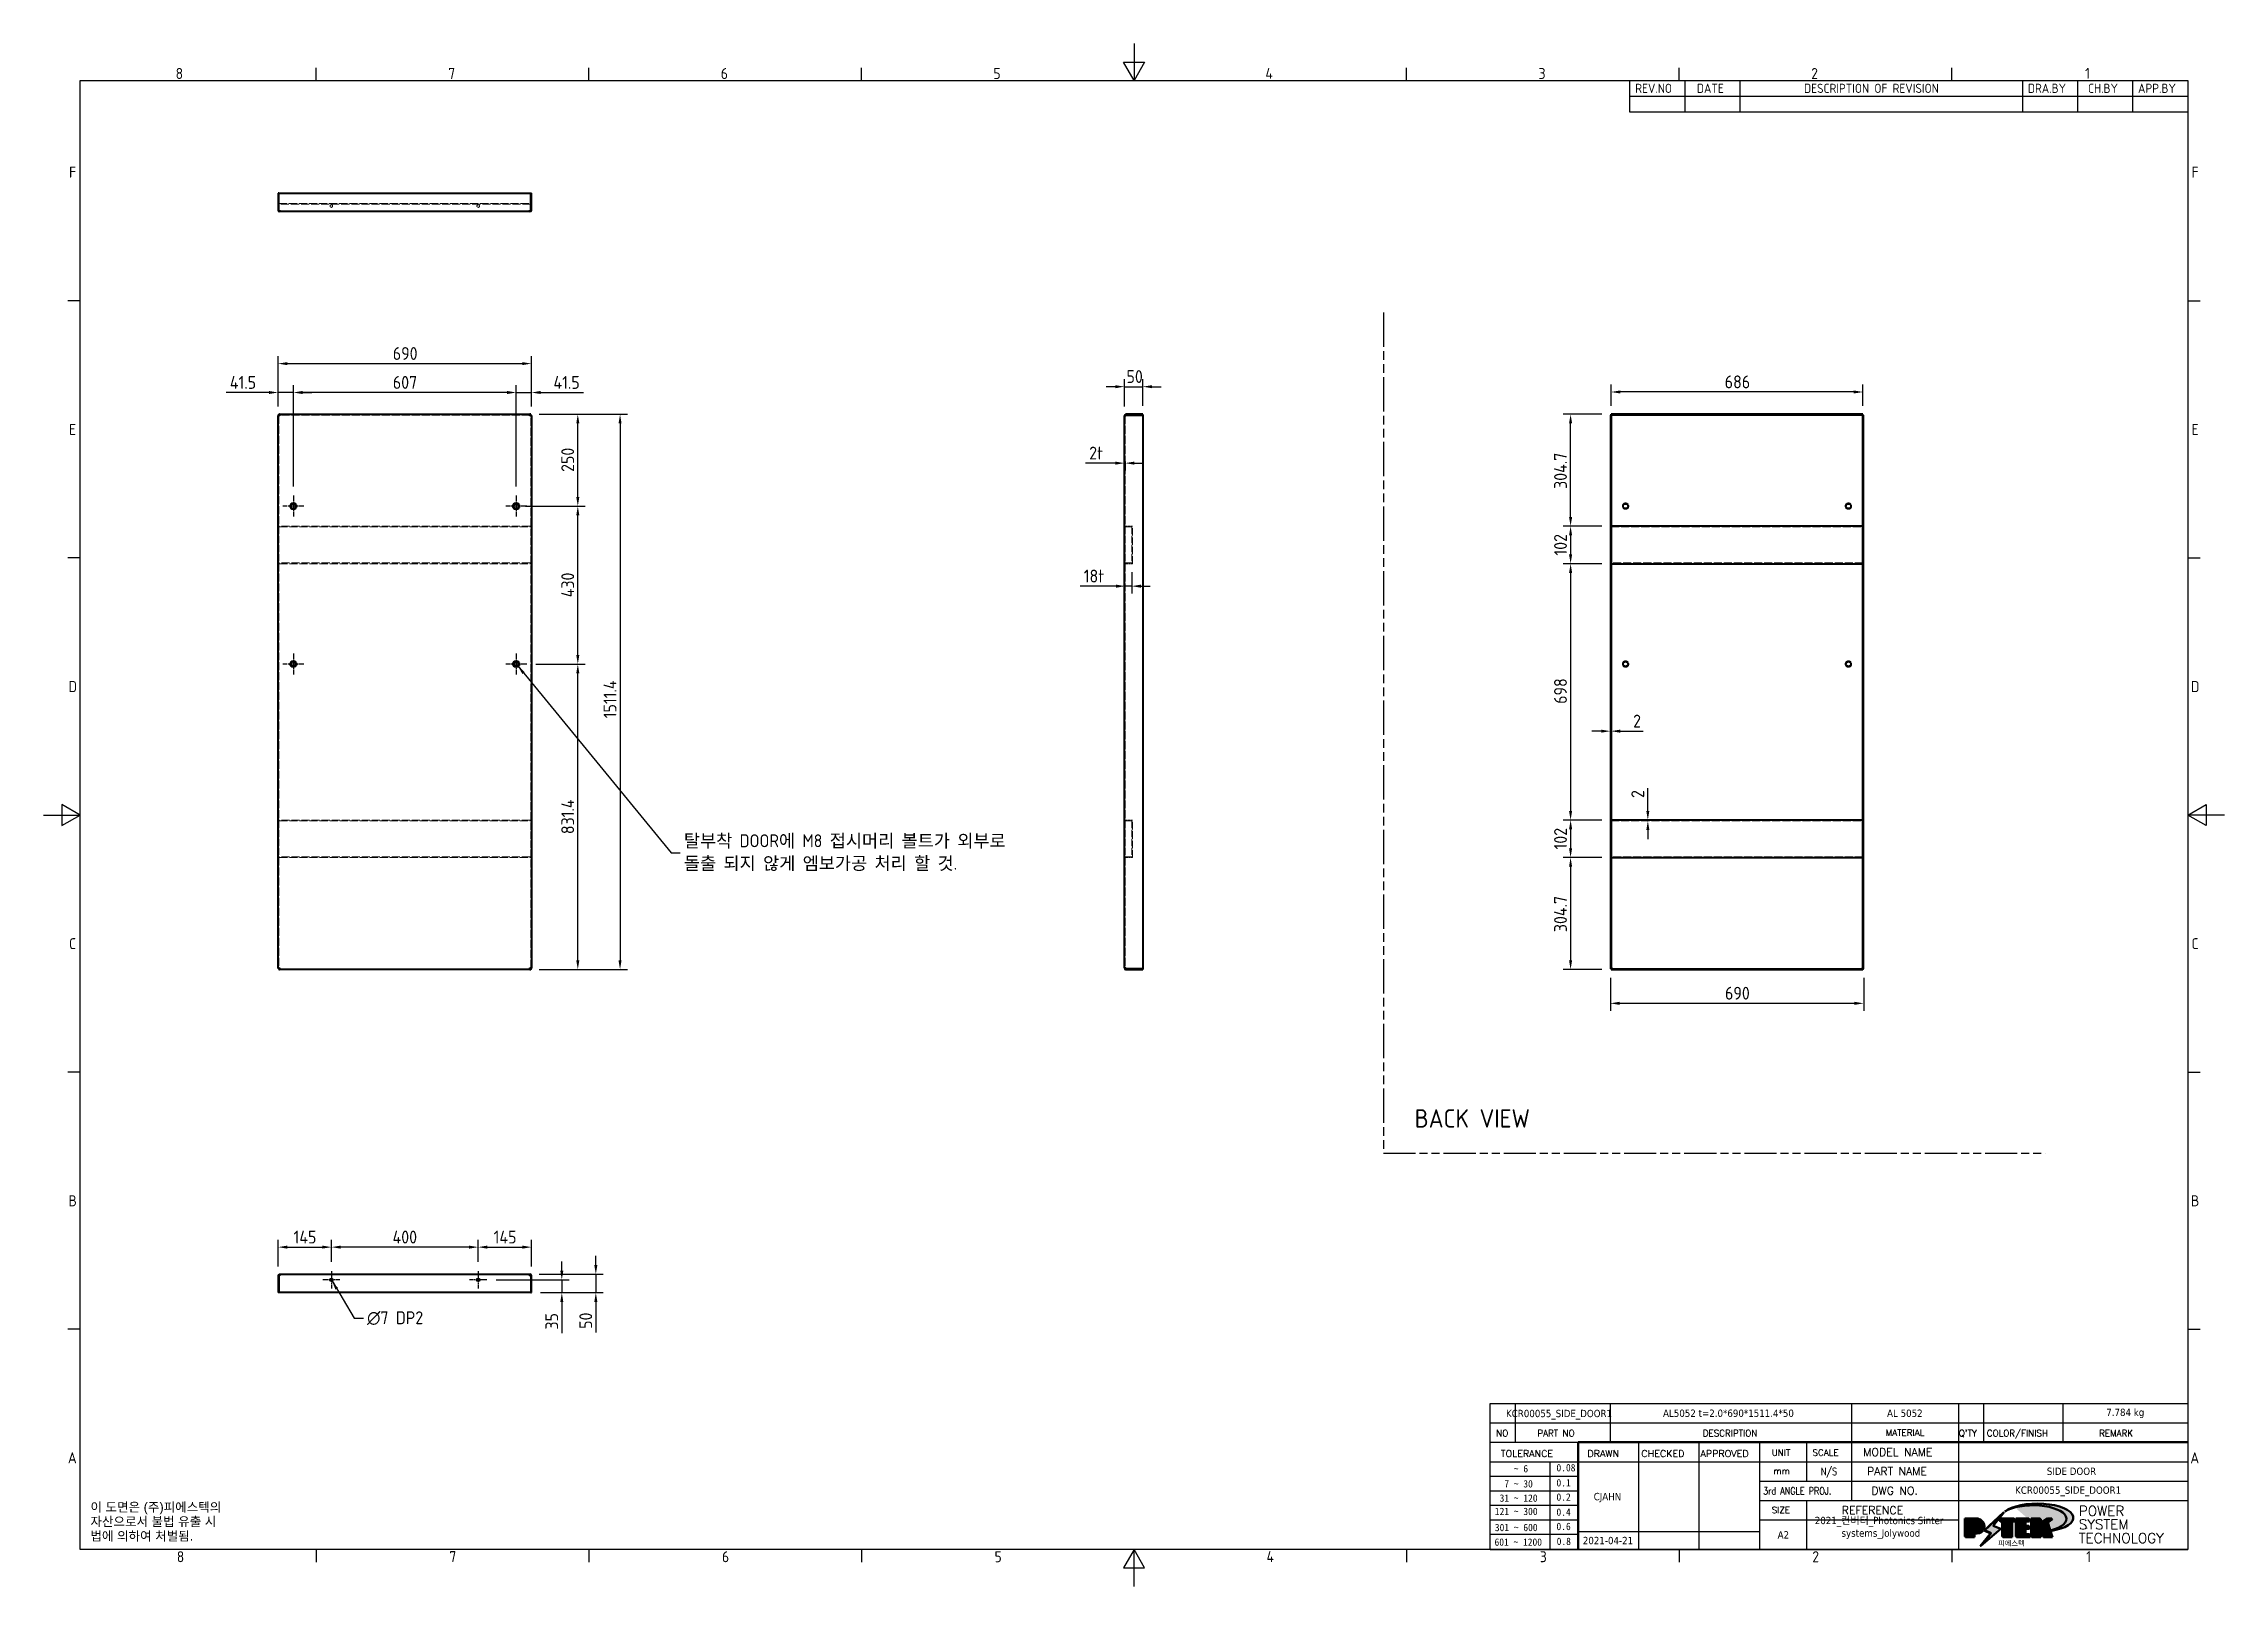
# Model space of a CAD drawing. Header units: millimetres. Extents: x 0 to 51860, y 0 to 5940.
# Drawn here: x 32451 to 38391, y 0 to 4200 of the extents above; entities that cross this region are included whole.
import ezdxf
from ezdxf.enums import TextEntityAlignment as Align

# ---------------------------------------------------------------- set-up
doc = ezdxf.new("R2010")
doc.units = ezdxf.units.MM
doc.header["$LTSCALE"] = 10
for name, pattern in [('CHAIN', [0.3543, 0.2362, -0.0295, 0.0591, -0.0295]), ('DASHED', [0.2067, 0.1654, -0.0413]), ('DOUBLE_DASH_CHAIN', [1.2403, 0.6614, -0.0827, 0.1654, -0.0827, 0.1654, -0.0827])]:
    doc.linetypes.add(name, pattern=pattern)
doc.layers.get('0').update_dxf_attribs({"color": 3, "lineweight": 25})
for name, color, linetype, lineweight in [('가려진 것(ISO)', 2, 'DASHED', 18), ('가시적인 것(ISO)', 3, 'Continuous', 40), ('경계(ISO)', 7, 'Continuous', 25), ('기호(ISO)', 5, 'Continuous', 25), ('스케치 형상(ISO)', 3, 'Continuous', 25), ('제목(ISO)', 5, 'Continuous', 50), ('중심 표식(ISO)', 1, 'Continuous', 25), ('치수(ISO)', 2, 'Continuous', 25), ('해치(ISO)', 7, 'Continuous', 18)]:
    doc.layers.add(name, color=color, linetype=linetype, lineweight=lineweight)
doc.styles.add('HAN_291', font='')
doc.styles.add('HAN_370', font='', dxfattribs={"width": 2})
doc.styles.add('ISO ProportionalPSTEK', font='isocp.shx')
doc.styles.add('RC_284', font='ROMANC.shx')
doc.styles.add('RC_287', font='ROMANC.shx')
doc.styles.add('RC_292', font='ROMANC.shx')
doc.styles.add('ROMANT_294', font='romant.shx')
doc.styles.add('문자 텍스트_PSTEK_POSCO', font='isocp.shx')
doc.styles.add('치수 텍스트_PSTEK_POSCO', font='isocp.shx')
doc.styles.add('텍스트 스타일198', font='tahoma.ttf')
doc.styles.add('텍스트 스타일333', font='ROMANC.shx', dxfattribs={"width": 0.8})
doc.styles.get('HAN_291').set_extended_font_data('GulimChe')
doc.styles.get('HAN_370').set_extended_font_data('GulimChe')
doc.dimstyles.new('치수_PSTEK_POSCO', dxfattribs={"dimscale": 10, "dimtxt": 3.5, "dimasz": 2.5, "dimexe": 2, "dimexo": 2.5, "dimgap": 1, "dimtad": 1, "dimrnd": 1e-08, "dimdsep": 46, "dimtxsty": '치수 텍스트_PSTEK_POSCO', "dimcen": 0.09, "dimdle": 10, "dimclrd": 7, "dimclre": 7, "dimclrt": 2, "dimadec": 1, "dimazin": 2, "dimtfac": 1, "dimtmove": 0, "dimatfit": 3, "dimfxl": 0, "dimtolj": 1, "dimlwd": -1, "dimlwe": -1, "dimarcsym": 0})
doc.dimstyles.new('치수_PSTEK_POSCO$7', dxfattribs={"dimscale": 10, "dimtxt": 3.5, "dimasz": 2.5, "dimexe": 2, "dimexo": 2.5, "dimgap": 1, "dimtad": 1, "dimrnd": 1e-08, "dimdsep": 46, "dimtxsty": '치수 텍스트_PSTEK_POSCO', "dimcen": 0.09, "dimdle": 10, "dimclrd": 7, "dimclre": 7, "dimclrt": 2, "dimadec": 1, "dimazin": 2, "dimtfac": 1, "dimtmove": 0, "dimatfit": 3, "dimfxl": 0, "dimtolj": 1, "dimlwd": -1, "dimlwe": -1, "dimarcsym": 0})

msp = doc.modelspace()

# ---------------------------------------------------------------- texts
at = {"layer": '경계(ISO)', "color": 2, "char_height": 30, "attachment_point": 7, "style": '문자 텍스트_PSTEK_POSCO'}
for s, insert in [('8', (32811.074, 4103.7139)), ('7', (33553.574, 4103.9285)), ('6', (34296.074, 4103.7139)), ('5', (35038.574, 4103.7139)), ('4', (35779.4113, 4104)), ('3', (36523.574, 4103.7139)), ('2', (37266.074, 4103.7139)), ('1', (38011.9173, 4104)), ('F', (32520.824, 3835)), ('F', (38301.944, 3835)), ('E', (32520.824, 3134.7139)), ('E', (38301.944, 3134.7139)), ('D', (32519.1613, 2434.7139)), ('D', (38300.2813, 2434.7139)), ('C', (32520.824, 1734.7139)), ('C', (38301.944, 1734.7139)), ('B', (32519.1613, 1034.7139)), ('B', (38300.2813, 1034.7139)), ('A', (32517.4986, 334.9285)), ('A', (38298.6426, 334.9285)), ('8', (32814.194, 65.7139)), ('7', (33556.694, 65.9285)), ('6', (34299.194, 65.7139)), ('5', (35041.694, 65.7139)), ('4', (35782.4833, 66)), ('3', (36526.934, 65.7139)), ('2', (37269.026, 65.7139)), ('1', (38015.1093, 66))]:
    msp.add_mtext(s, dxfattribs=dict(at, insert=insert))
at = {"layer": '기호(ISO)', "color": 2, "char_height": 25, "attachment_point": 7, "style": 'ISO ProportionalPSTEK'}
for s, insert in [('REV.NO', (36786.7699, 4065.8318)), ('DATE', (36954.6411, 4065.8318)), ('DESCRIPTION OF REVISION', (37246.569, 4065.8318)), ('DRA.BY', (37856.2561, 4065.8318)), ('CH.BY', (38020.1417, 4065.8318)), ('APP.BY', (38156.2761, 4065.8318))]:
    msp.add_mtext(s, dxfattribs=dict(at, insert=insert))
at = {"layer": '기호(ISO)', "color": 2, "attachment_point": 4}
for s, insert, char_height, width, line_spacing_factor, style in [('{탈부착 DOOR에 M8 접시머리 볼트가 외부로 \\P돌출 되지 않게 엠보가공 처리 할 것.}', (34195.4435, 1997.3651), 34.999999, 1046.764418, 1.05, '치수 텍스트_PSTEK_POSCO'), ('{\\fAIGDT|b0|i0;\\H35.0000;n\\fisocp|b0|i0;\\H35.0000;7 DP2}', (33332.5843, 730.1632), 34.999999, 173.2205, 0.6125, '치수 텍스트_PSTEK_POSCO'), ('{\\fArial|b0|i0;\\H25.0000;이 도면은 (주)피에스텍의\\P자산으로서 불법 유출 시 \\P법에 의하여 처벌됨.}', (32579.0494, 175.1464), 25, 393.061037, 0.944221, '문자 텍스트_PSTEK_POSCO')]:
    msp.add_mtext(s, dxfattribs=dict(at, insert=insert, char_height=char_height, width=width, line_spacing_factor=line_spacing_factor, style=style))
at = {"layer": '기호(ISO)', "color": 2, "insert": (36185.996, 1273.8611), "char_height": 50, "width": 366.746116, "attachment_point": 4, "style": '문자 텍스트_PSTEK_POSCO'}
msp.add_mtext('{\\fISOCP|b0|i0;\\H50.0000;BACK VIEW}', dxfattribs=at)

# ---------------------------------------------------------------- blocks, each defined once
blk = doc.blocks.new('제목 블록 PSTEK')
h = blk.add_hatch(color=1)
edge = h.paths.add_edge_path(flags=0)
edge.add_line((314.22, 19.61), (314.22, 17))
edge.add_line((314.22, 17), (314.35, 17))
edge.add_arc((314.35, 17.65), 0.651, 270, 360)
edge.add_line((315, 17.65), (315, 18.96))
edge.add_arc((314.35, 18.96), 0.651, 0, 90)
edge.add_line((314.35, 19.61), (314.22, 19.61))
edge = h.paths.add_edge_path()
edge.add_arc((314.98, 18.29), 1.97, 270, 450)
edge.add_line((314.98, 20.26), (311.77, 20.26))
edge.add_line((311.77, 20.26), (311.77, 15.34))
edge.add_line((311.77, 15.34), (314.22, 15.34))
edge.add_line((314.22, 15.34), (314.22, 16.32))
edge.add_line((314.22, 16.32), (314.98, 16.32))
h = blk.add_hatch(color=252)
edge = h.paths.add_edge_path()
edge.add_arc((314.98, 18.29), 1.97, 270, 406.82787)
edge.add_arc((315.16, 18.14), 1.97, -90, 53.56098, ccw=False)
edge.add_line((315.16, 16.17), (314.4, 16.17))
edge.add_line((314.4, 16.17), (314.4, 15.19))
edge.add_line((314.4, 15.19), (311.94, 15.19))
edge.add_line((311.94, 15.19), (311.94, 15.34))
edge.add_line((311.94, 15.34), (314.22, 15.34))
edge.add_line((314.22, 15.34), (314.22, 16.32))
edge.add_line((314.22, 16.32), (314.98, 16.32))
h = blk.add_hatch(color=252)
edge = h.paths.add_edge_path()
edge.add_line((314.4, 19.46), (314.53, 19.46))
edge.add_arc((314.53, 18.81), 0.651, 60.41893, 90, ccw=False)
edge.add_arc((314.35, 18.96), 0.651, 39.96992, 90)
edge.add_line((314.35, 19.61), (314.22, 19.61))
edge.add_line((314.22, 19.61), (314.22, 17))
edge.add_line((314.22, 17), (314.35, 17))
edge.add_arc((314.35, 17.65), 0.651, 270, 274.69308)
edge.add_line((314.4, 17), (314.4, 19.46))
for color, points in [(252, [(317.22, 17.06), (322.03, 21.63), (322.28, 21.94), (317.05, 16.98), (318.75, 16.19), (316, 12.72), (316.34, 13), (318.92, 16.27)]), (5, [(321.62, 17.42), (319.53, 18.25), (322.45, 22.02), (317.22, 17.06), (318.92, 16.27), (316.17, 12.8)]), (1, [(324.48, 19.61), (325.24, 19.61), (325.24, 20.26), (321.23, 20.26), (321.23, 19.61), (321.98, 19.61), (321.98, 15.34), (324.48, 15.34)]), (252, [(321.98, 19.61), (321.4, 19.61), (321.4, 19.46), (321.98, 19.46)]), (252, [(324.66, 19.46), (325.42, 19.46), (325.42, 20.11), (325.24, 20.11), (325.24, 19.61), (324.48, 19.61), (324.48, 15.34), (322.16, 15.34), (322.16, 15.19), (324.66, 15.19)]), (1, [(329.23, 20.26), (325.66, 20.26), (325.66, 15.34), (329.36, 15.34), (329.36, 15.99), (328.11, 15.99), (328.11, 17.56), (329.23, 17.56), (329.23, 18.26), (328.11, 18.26), (328.11, 19.61), (329.23, 19.61)]), (252, [(328.29, 19.46), (329.41, 19.46), (329.41, 20.11), (329.23, 20.11), (329.23, 19.61), (328.11, 19.61), (328.11, 18.26), (328.29, 18.26)]), (252, [(328.29, 17.42), (329.41, 17.42), (329.41, 18.11), (329.23, 18.11), (329.23, 17.56), (328.11, 17.56), (328.11, 15.99), (328.29, 15.99)]), (1, [(332.33, 20.26), (329.86, 20.26), (329.86, 15.34), (332.33, 15.34), (332.33, 17.43), (333.07, 15.34), (335.49, 15.34), (334.25, 19.31), (335.44, 20.26), (334.31, 20.26), (332.33, 19)]), (252, [(332.51, 20.11), (332.33, 20.11), (332.33, 19), (332.51, 19.11)]), (252, [(335.62, 20.11), (335.25, 20.11), (334.25, 19.31), (335.49, 15.34), (333.2, 15.34), (333.25, 15.19), (335.66, 15.19), (334.43, 19.16)]), (252, [(329.54, 15.85), (329.36, 15.85), (329.36, 15.34), (325.83, 15.34), (325.83, 15.19), (329.54, 15.19)]), (252, [(332.51, 16.93), (332.33, 17.43), (332.33, 15.34), (330.04, 15.34), (330.04, 15.19), (332.51, 15.19)])]:
    blk.add_hatch(color=color).paths.add_polyline_path(points)
at = {"layer": '해치(ISO)'}
h = blk.add_hatch(color=140, dxfattribs=at)
edge = h.paths.add_edge_path()
edge.add_ellipse((330.37, 20.16), major_axis=(9.1, 0), ratio=0.40699, start_angle=301.30985, end_angle=507.74369)
edge.add_ellipse((331.53, 20.46), major_axis=(-9.82, 0), ratio=0.39426, start_angle=111.51207, end_angle=334.47025, ccw=False)
edge.add_line((335.14, 16.86), (335.1, 16.99))
at = {"color": 180}
for p, q in [((182.48, 11.79), (182.48, 51.57)), ((182.48, 51.57), (372.48, 51.57)), ((189.27, 51.57), (189.27, 41.01)), ((215.22, 41.01), (215.22, 51.57)), ((280.88, 51.57), (280.88, 41.01)), ((310.09, 51.57), (310.09, 41.01)), ((316.9, 51.57), (316.9, 41.01)), ((338.46, 51.57), (338.46, 41.01)), ((372.48, 51.57), (372.48, 11.79)), ((182.48, 46.29), (372.48, 46.29)), ((182.48, 41.01), (206.45, 41.01)), ((182.48, 35.73), (206.45, 35.73)), ((198.86, 12.03), (198.86, 35.73)), ((206.45, 35.73), (372.48, 35.73)), ((222.94, 11.79), (222.94, 41.01)), ((239.43, 11.79), (239.43, 41.01)), ((255.92, 11.79), (255.92, 41.01)), ((268.69, 41.01), (268.69, 30.45)), ((280.88, 41.01), (280.88, 25.17)), ((310.09, 41.01), (310.09, 11.79)), ((182.48, 31.78), (206.45, 31.78)), ((255.92, 30.45), (372.48, 30.45)), ((182.48, 27.83), (206.45, 27.83)), ((182.48, 23.88), (206.45, 23.88)), ((255.92, 25.17), (372.48, 25.17)), ((268.69, 25.17), (268.69, 11.79)), ((182.48, 19.93), (206.45, 19.93)), ((255.92, 19.89), (310.09, 19.89)), ((182.48, 15.98), (206.45, 15.98)), ((206.45, 16.74), (255.92, 16.74)), ((182.48, 11.79), (372.48, 11.79))]:
    blk.add_line(p, q, dxfattribs=at)
at = {"color": 7, "lineweight": 50}
for p, q in [((206.45, 11.79), (206.45, 41.01)), ((206.45, 41.01), (372.48, 41.01))]:
    blk.add_line(p, q, dxfattribs=at)
at = {"color": 7}
for p, q in [((314.98, 20.26), (311.77, 20.26)), ((311.77, 20.26), (311.77, 15.34)), ((314.98, 20.26), (311.77, 20.26)), ((311.77, 20.26), (311.77, 15.34)), ((314.22, 17), (314.22, 19.61)), ((314.22, 19.61), (314.35, 19.61)), ((314.35, 19.61), (314.22, 19.61)), ((314.22, 19.61), (314.22, 17)), ((314.22, 17), (314.22, 19.61)), ((314.22, 19.61), (314.35, 19.61)), ((314.4, 19.46), (314.53, 19.46)), ((314.4, 17), (314.4, 19.46)), ((315, 18.96), (315, 17.65)), ((315, 18.96), (315, 17.65)), ((322.28, 21.94), (317.05, 16.98)), ((322.45, 22.02), (317.22, 17.06)), ((317.22, 17.06), (322.03, 21.63)), ((319.53, 18.25), (322.45, 22.02)), ((321.62, 17.42), (319.53, 18.25)), ((325.24, 20.26), (321.23, 20.26)), ((321.23, 20.26), (321.23, 19.61)), ((325.24, 20.26), (321.23, 20.26)), ((321.23, 20.26), (321.23, 19.61)), ((321.23, 19.61), (321.98, 19.61)), ((321.23, 19.61), (321.98, 19.61)), ((321.4, 19.61), (321.4, 19.46)), ((321.98, 19.61), (321.4, 19.61)), ((321.4, 19.46), (321.98, 19.46)), ((321.98, 19.61), (321.98, 15.34)), ((321.98, 19.46), (321.98, 19.61)), ((321.98, 19.61), (321.98, 15.34)), ((322.03, 21.63), (322.28, 21.94)), ((324.48, 19.61), (325.24, 19.61)), ((324.48, 15.34), (324.48, 19.61)), ((325.24, 19.61), (324.48, 19.61)), ((324.48, 19.61), (324.48, 15.34)), ((324.48, 19.61), (325.24, 19.61)), ((324.48, 15.34), (324.48, 19.61)), ((324.66, 19.46), (325.42, 19.46)), ((324.66, 15.19), (324.66, 19.46)), ((325.24, 19.61), (325.24, 20.26)), ((325.24, 19.61), (325.24, 20.26)), ((325.42, 20.11), (325.24, 20.11)), ((325.24, 20.11), (325.24, 19.61)), ((325.42, 19.46), (325.42, 20.11)), ((329.23, 20.26), (325.66, 20.26)), ((325.66, 20.26), (325.66, 15.34)), ((325.66, 20.26), (325.66, 15.34)), ((329.23, 20.26), (325.66, 20.26)), ((328.11, 18.26), (328.11, 19.61)), ((328.11, 19.61), (329.23, 19.61)), ((329.23, 19.61), (328.11, 19.61)), ((328.11, 19.61), (328.11, 18.26)), ((328.11, 18.26), (328.11, 19.61)), ((328.11, 19.61), (329.23, 19.61)), ((329.23, 18.26), (328.11, 18.26)), ((328.11, 18.26), (328.29, 18.26)), ((329.23, 18.26), (328.11, 18.26)), ((328.29, 18.26), (328.29, 19.46)), ((328.29, 19.46), (329.41, 19.46)), ((329.23, 19.61), (329.23, 20.26)), ((329.23, 19.61), (329.23, 20.26)), ((329.41, 20.11), (329.23, 20.11)), ((329.23, 20.11), (329.23, 19.61)), ((329.23, 17.56), (329.23, 18.26)), ((329.23, 17.56), (329.23, 18.26)), ((329.41, 18.11), (329.23, 18.11)), ((329.23, 18.11), (329.23, 17.56)), ((329.41, 19.46), (329.41, 20.11)), ((329.41, 17.42), (329.41, 18.11)), ((332.33, 20.26), (329.86, 20.26)), ((329.86, 20.26), (329.86, 15.34)), ((329.86, 20.26), (329.86, 15.34)), ((332.33, 20.26), (329.86, 20.26)), ((334.31, 20.26), (332.33, 19)), ((332.33, 19), (332.33, 20.26)), ((334.31, 20.26), (332.33, 19)), ((332.33, 19), (332.33, 20.26)), ((332.51, 20.11), (332.33, 20.11)), ((332.33, 20.11), (332.33, 19)), ((332.33, 19), (332.51, 19.11)), ((332.51, 19.11), (332.51, 20.11)), ((334.25, 19.31), (335.44, 20.26)), ((334.25, 19.31), (335.44, 20.26)), ((335.25, 20.11), (334.25, 19.31)), ((335.49, 15.34), (334.25, 19.31)), ((334.25, 19.31), (335.49, 15.34)), ((335.49, 15.34), (334.25, 19.31)), ((335.44, 20.26), (334.31, 20.26)), ((335.44, 20.26), (334.31, 20.26)), ((334.43, 19.16), (335.62, 20.11)), ((335.66, 15.19), (334.43, 19.16)), ((335.62, 20.11), (335.25, 20.11)), ((311.77, 15.34), (314.22, 15.34)), ((311.77, 15.34), (314.22, 15.34)), ((314.22, 15.34), (311.94, 15.34)), ((311.94, 15.34), (311.94, 15.19)), ((311.94, 15.19), (314.4, 15.19)), ((314.35, 17), (314.22, 17)), ((314.22, 17), (314.35, 17)), ((314.35, 17), (314.22, 17)), ((314.22, 16.32), (314.98, 16.32)), ((314.22, 15.34), (314.22, 16.32)), ((314.98, 16.32), (314.22, 16.32)), ((314.22, 16.32), (314.22, 15.34)), ((314.22, 16.32), (314.98, 16.32)), ((314.22, 15.34), (314.22, 16.32)), ((314.4, 16.17), (315.16, 16.17)), ((314.4, 15.19), (314.4, 16.17)), ((318.75, 16.19), (316, 12.72)), ((316, 12.72), (316.34, 13)), ((316.17, 12.8), (321.62, 17.42)), ((318.92, 16.27), (316.17, 12.8)), ((316.34, 13), (318.92, 16.27)), ((317.05, 16.98), (318.75, 16.19)), ((318.92, 16.27), (317.22, 17.06)), ((317.22, 17.06), (318.92, 16.27)), ((321.98, 15.34), (324.48, 15.34)), ((321.98, 15.34), (324.48, 15.34)), ((324.48, 15.34), (322.16, 15.34)), ((322.16, 15.34), (322.16, 15.19)), ((322.16, 15.19), (324.66, 15.19)), ((325.66, 15.34), (329.36, 15.34)), ((325.66, 15.34), (329.36, 15.34)), ((329.36, 15.34), (325.83, 15.34)), ((325.83, 15.34), (325.83, 15.19)), ((325.83, 15.19), (329.54, 15.19)), ((328.11, 17.56), (329.23, 17.56)), ((328.11, 15.99), (328.11, 17.56)), ((329.23, 17.56), (328.11, 17.56)), ((328.11, 17.56), (328.11, 15.99)), ((328.11, 17.56), (329.23, 17.56)), ((328.11, 15.99), (328.11, 17.56)), ((329.36, 15.99), (328.11, 15.99)), ((328.11, 15.99), (328.29, 15.99)), ((329.36, 15.99), (328.11, 15.99)), ((328.29, 15.99), (328.29, 17.42)), ((328.29, 17.42), (329.41, 17.42)), ((329.36, 15.34), (329.36, 15.99)), ((329.36, 15.34), (329.36, 15.99)), ((329.54, 15.85), (329.36, 15.85)), ((329.36, 15.85), (329.36, 15.34)), ((329.54, 15.19), (329.54, 15.85)), ((329.86, 15.34), (332.33, 15.34)), ((329.86, 15.34), (332.33, 15.34)), ((332.33, 15.34), (330.04, 15.34)), ((330.04, 15.34), (330.04, 15.19)), ((330.04, 15.19), (332.51, 15.19)), ((332.33, 17.43), (333.07, 15.34)), ((332.33, 15.34), (332.33, 17.43)), ((332.51, 16.93), (332.33, 17.43)), ((332.33, 17.43), (332.33, 15.34)), ((332.33, 17.43), (333.07, 15.34)), ((332.33, 15.34), (332.33, 17.43)), ((332.51, 15.19), (332.51, 16.93)), ((333.07, 15.34), (335.49, 15.34)), ((333.07, 15.34), (335.49, 15.34)), ((335.49, 15.34), (333.2, 15.34)), ((333.2, 15.34), (333.25, 15.19)), ((333.25, 15.19), (335.66, 15.19)), ((345.04, 17.5), (344.99, 17.69))]:
    blk.add_line(p, q, dxfattribs=at)
at = {"color": 1}
for p, q in [((314.98, 20.26), (311.77, 20.26)), ((311.77, 20.26), (311.77, 15.34)), ((314.22, 17), (314.22, 19.61)), ((314.22, 19.61), (314.35, 19.61)), ((315, 18.96), (315, 17.65)), ((325.24, 20.26), (321.23, 20.26)), ((321.23, 20.26), (321.23, 19.61)), ((321.23, 19.61), (321.98, 19.61)), ((321.98, 19.61), (321.98, 15.34)), ((324.48, 19.61), (325.24, 19.61)), ((324.48, 15.34), (324.48, 19.61)), ((325.24, 19.61), (325.24, 20.26)), ((329.23, 20.26), (325.66, 20.26)), ((325.66, 20.26), (325.66, 15.34)), ((328.11, 18.26), (328.11, 19.61)), ((328.11, 19.61), (329.23, 19.61)), ((329.23, 18.26), (328.11, 18.26)), ((329.23, 19.61), (329.23, 20.26)), ((329.23, 17.56), (329.23, 18.26)), ((332.33, 20.26), (329.86, 20.26)), ((329.86, 20.26), (329.86, 15.34)), ((334.31, 20.26), (332.33, 19)), ((332.33, 19), (332.33, 20.26)), ((334.25, 19.31), (335.44, 20.26)), ((335.49, 15.34), (334.25, 19.31)), ((335.44, 20.26), (334.31, 20.26)), ((311.77, 15.34), (314.22, 15.34)), ((314.35, 17), (314.22, 17)), ((314.22, 16.32), (314.98, 16.32)), ((314.22, 15.34), (314.22, 16.32)), ((321.98, 15.34), (324.48, 15.34)), ((325.66, 15.34), (329.36, 15.34)), ((328.11, 17.56), (329.23, 17.56)), ((328.11, 15.99), (328.11, 17.56)), ((329.36, 15.99), (328.11, 15.99)), ((329.36, 15.34), (329.36, 15.99)), ((329.86, 15.34), (332.33, 15.34)), ((332.33, 17.43), (333.07, 15.34)), ((332.33, 15.34), (332.33, 17.43)), ((333.07, 15.34), (335.49, 15.34))]:
    blk.add_line(p, q, dxfattribs=at)
at = {"color": 5}
for p, q in [((322.45, 22.02), (317.22, 17.06)), ((319.53, 18.25), (322.45, 22.02)), ((321.62, 17.42), (319.53, 18.25)), ((316.17, 12.8), (321.62, 17.42)), ((318.92, 16.27), (316.17, 12.8)), ((317.22, 17.06), (318.92, 16.27))]:
    blk.add_line(p, q, dxfattribs=at)
at = {"color": 7}
for centre, radius, start, end in [((314.35, 18.96), 0.651, 0, 90), ((314.35, 18.96), 0.651, 39.96992, 90), ((314.35, 18.96), 0.651, 0, 90), ((314.53, 18.81), 0.651, 60.41893, 90), ((314.98, 18.29), 1.97, 270, 90), ((314.98, 18.29), 1.97, 270, 90), ((314.98, 18.29), 1.97, 270, 46.82787), ((315.16, 18.14), 1.97, 270, 53.56098), ((314.35, 17.65), 0.651, 270, 0), ((314.35, 17.65), 0.651, 270, 0), ((314.35, 17.65), 0.651, 270, 274.69308)]:
    blk.add_arc(centre, radius, start, end, dxfattribs=at)
at = {"color": 1}
for centre, radius, start, end in [((314.35, 18.96), 0.651, 0, 90), ((314.98, 18.29), 1.97, 270, 90), ((314.35, 17.65), 0.651, 270, 0)]:
    blk.add_arc(centre, radius, start, end, dxfattribs=at)
at = {"layer": '제목(ISO)', "lineweight": 18}
blk.add_line((182.48, 35.73), (182.48, 11.79), dxfattribs=at)
at = {"layer": '제목(ISO)'}
for p, q in [((314.98, 20.26), (311.77, 20.26)), ((311.77, 20.26), (311.77, 15.34)), ((314.22, 17), (314.22, 19.61)), ((314.22, 19.61), (314.35, 19.61)), ((314.35, 19.61), (314.22, 19.61)), ((314.22, 19.61), (314.22, 17)), ((314.4, 19.46), (314.53, 19.46)), ((314.4, 17), (314.4, 19.46)), ((315, 18.96), (315, 17.65)), ((322.28, 21.94), (317.05, 16.98)), ((322.45, 22.02), (317.22, 17.06)), ((317.22, 17.06), (322.03, 21.63)), ((319.53, 18.25), (322.45, 22.02)), ((321.62, 17.42), (319.53, 18.25)), ((325.24, 20.26), (321.23, 20.26)), ((321.23, 20.26), (321.23, 19.61)), ((321.23, 19.61), (321.98, 19.61)), ((321.98, 19.61), (321.4, 19.61)), ((321.4, 19.61), (321.4, 19.46)), ((321.4, 19.46), (321.98, 19.46)), ((321.98, 19.61), (321.98, 15.34)), ((321.98, 19.46), (321.98, 19.61)), ((322.03, 21.63), (322.28, 21.94)), ((324.48, 19.61), (325.24, 19.61)), ((324.48, 15.34), (324.48, 19.61)), ((325.24, 19.61), (324.48, 19.61)), ((324.48, 19.61), (324.48, 15.34)), ((324.66, 19.46), (325.42, 19.46)), ((324.66, 15.19), (324.66, 19.46)), ((325.24, 19.61), (325.24, 20.26)), ((325.42, 20.11), (325.24, 20.11)), ((325.24, 20.11), (325.24, 19.61)), ((325.42, 19.46), (325.42, 20.11)), ((329.23, 20.26), (325.66, 20.26)), ((325.66, 20.26), (325.66, 15.34)), ((328.11, 18.26), (328.11, 19.61)), ((328.11, 19.61), (329.23, 19.61)), ((329.23, 19.61), (328.11, 19.61)), ((328.11, 19.61), (328.11, 18.26)), ((329.23, 18.26), (328.11, 18.26)), ((328.11, 18.26), (328.29, 18.26)), ((328.29, 19.46), (329.41, 19.46)), ((328.29, 18.26), (328.29, 19.46)), ((329.23, 19.61), (329.23, 20.26)), ((329.41, 20.11), (329.23, 20.11)), ((329.23, 20.11), (329.23, 19.61)), ((329.23, 17.56), (329.23, 18.26)), ((329.41, 18.11), (329.23, 18.11)), ((329.23, 18.11), (329.23, 17.56)), ((329.41, 19.46), (329.41, 20.11)), ((329.41, 17.42), (329.41, 18.11)), ((332.33, 20.26), (329.86, 20.26)), ((329.86, 20.26), (329.86, 15.34)), ((334.31, 20.26), (332.33, 19)), ((332.33, 19), (332.33, 20.26)), ((332.51, 20.11), (332.33, 20.11)), ((332.33, 20.11), (332.33, 19)), ((332.33, 19), (332.51, 19.11)), ((332.51, 19.11), (332.51, 20.11)), ((334.25, 19.31), (335.44, 20.26)), ((335.25, 20.11), (334.25, 19.31)), ((335.49, 15.34), (334.25, 19.31)), ((334.25, 19.31), (335.49, 15.34)), ((335.44, 20.26), (334.31, 20.26)), ((334.43, 19.16), (335.62, 20.11)), ((335.66, 15.19), (334.43, 19.16)), ((335.62, 20.11), (335.25, 20.11)), ((311.77, 15.34), (314.22, 15.34)), ((314.22, 15.34), (311.94, 15.34)), ((311.94, 15.34), (311.94, 15.19)), ((311.94, 15.19), (314.4, 15.19)), ((314.35, 17), (314.22, 17)), ((314.22, 17), (314.35, 17)), ((314.22, 15.34), (314.22, 16.32)), ((314.22, 16.32), (314.98, 16.32)), ((314.98, 16.32), (314.22, 16.32)), ((314.22, 16.32), (314.22, 15.34)), ((314.4, 15.19), (314.4, 16.17)), ((314.4, 16.17), (315.16, 16.17)), ((318.75, 16.19), (316, 12.72)), ((316, 12.72), (316.34, 13)), ((316.17, 12.8), (321.62, 17.42)), ((318.92, 16.27), (316.17, 12.8)), ((316.34, 13), (318.92, 16.27)), ((317.05, 16.98), (318.75, 16.19)), ((317.22, 17.06), (318.92, 16.27)), ((318.92, 16.27), (317.22, 17.06)), ((321.98, 15.34), (324.48, 15.34)), ((324.48, 15.34), (322.16, 15.34)), ((322.16, 15.34), (322.16, 15.19)), ((322.16, 15.19), (324.66, 15.19)), ((325.66, 15.34), (329.36, 15.34)), ((329.36, 15.34), (325.83, 15.34)), ((325.83, 15.34), (325.83, 15.19)), ((325.83, 15.19), (329.54, 15.19)), ((328.11, 15.99), (328.11, 17.56)), ((328.11, 17.56), (329.23, 17.56)), ((329.23, 17.56), (328.11, 17.56)), ((328.11, 17.56), (328.11, 15.99)), ((329.36, 15.99), (328.11, 15.99)), ((328.11, 15.99), (328.29, 15.99)), ((328.29, 17.42), (329.41, 17.42)), ((328.29, 15.99), (328.29, 17.42)), ((329.36, 15.34), (329.36, 15.99)), ((329.54, 15.85), (329.36, 15.85)), ((329.36, 15.85), (329.36, 15.34)), ((329.54, 15.19), (329.54, 15.85)), ((329.86, 15.34), (332.33, 15.34)), ((332.33, 15.34), (330.04, 15.34)), ((330.04, 15.34), (330.04, 15.19)), ((330.04, 15.19), (332.51, 15.19)), ((332.33, 15.34), (332.33, 17.43)), ((332.33, 17.43), (333.07, 15.34)), ((332.51, 16.93), (332.33, 17.43)), ((332.33, 17.43), (332.33, 15.34)), ((332.51, 15.19), (332.51, 16.93)), ((333.07, 15.34), (335.49, 15.34)), ((335.49, 15.34), (333.2, 15.34)), ((333.2, 15.34), (333.25, 15.19)), ((333.25, 15.19), (335.66, 15.19))]:
    blk.add_line(p, q, dxfattribs=at)
at = {"layer": '제목(ISO)', "color": 4}
blk.add_line((335.14, 16.86), (335.1, 16.99), dxfattribs=at)
at = {"layer": '제목(ISO)'}
for centre, radius, start, end in [((314.35, 18.96), 0.651, 0, 90), ((314.35, 18.96), 0.651, 39.96992, 90), ((314.53, 18.81), 0.651, 60.41893, 90), ((314.98, 18.29), 1.97, 46.82787, 90), ((314.98, 18.29), 1.97, 270, 46.82787), ((314.98, 18.29), 1.97, 270, 46.82787), ((315.16, 18.14), 1.97, 270, 53.56098), ((314.35, 17.65), 0.651, 270, 0), ((314.35, 17.65), 0.651, 270, 274.69308)]:
    blk.add_arc(centre, radius, start, end, dxfattribs=at)
at = {"layer": '제목(ISO)', "color": 4}
for centre, major_axis, ratio, start_param, end_param in [((331.53, 20.46), (9.82, 0), 0.39426, 5.087845, 8.9792), ((330.37, 20.16), (9.1, 0), 0.40699, 5.258849, 8.861799)]:
    blk.add_ellipse(centre, major_axis=major_axis, ratio=ratio, start_param=start_param, end_param=end_param, dxfattribs=at)
at = {"color": 2}
for s, height, style, p in [('NO', 1.742, 'RC_284', (184.14, 42.62)), ('PART NO', 1.742, 'RC_284', (195.34, 42.62)), ('DESCRIPTION', 1.7424, 'RC_284', (240.4, 42.62)), ("Q'TY", 1.742, 'RC_284', (310.14, 42.62)), ('COLOR/FINISH', 1.7424, 'RC_284', (317.77, 42.62)), ('REMARK', 1.742, 'RC_284', (348.35, 42.62)), (' TOLERANCE', 1.9, 'RC_287', (184.09, 37.01)), ('DRAWN', 1.9, 'RC_287', (208.98, 37.01)), ('CHECKED', 1.9, 'RC_287', (223.69, 37.01)), ('APPROVED', 1.9, 'RC_287', (239.78, 37.01)), ('UNIT', 1.742, 'RC_284', (259.17, 37.34)), ('SCALE', 1.742, 'RC_284', (270.29, 37.34)), ('MODEL NAME', 2.178, 'RC_292', (284.1, 37.25)), ('  7 ~ 30', 2, 'HAN_291', (183.77, 28.71)), ('    ~ 6', 2, 'HAN_291', (183.77, 32.82)), ('0.08', 2, 'HAN_291', (200.55, 33.1)), ('0.1', 2, 'HAN_291', (200.55, 28.99)), ('mm', 1.742, 'RC_284', (259.65, 32.35)), ('PART NAME', 2.178, 'RC_292', (285.14, 32.03)), (' 31 ~ 120', 2, 'HAN_291', (183.77, 24.83)), ('0.2', 2, 'HAN_291', (200.55, 25.11)), (' DWG NO.', 2.178, 'RC_292', (284.81, 26.75)), ('301 ~ 600', 2, 'HAN_291', (183.77, 16.83)), ('121 ~ 300', 2, 'HAN_291', (183.77, 21.21)), ('0.4', 2, 'HAN_291', (200.55, 21)), ('0.6', 2, 'HAN_291', (200.55, 17.12)), ('SIZE', 1.742, 'RC_284', (259.17, 21.69)), ('REFERENCE', 2.178, 'RC_292', (278.27, 21.43)), ('601 ~ 1200', 2, 'HAN_291', (183.68, 12.85)), ('0.8', 2, 'HAN_291', (200.61, 13.06))]:
    blk.add_text(s, height=height, dxfattribs=dict(at, style=style)).set_placement(p)
at = {"color": 2, "style": 'RC_284'}
blk.add_text('MATERIAL', height=1.742, dxfattribs=at).set_placement((295.48, 43.65), align=Align.MIDDLE_CENTER)
at = {"color": 7, "style": '텍스트 스타일333', "width": 0.8}
blk.add_text('N/S', height=2, dxfattribs=at).set_placement((274.78, 33.09), align=Align.MIDDLE_CENTER)
at = {"color": 2, "style": '텍스트 스타일333', "width": 0.8}
blk.add_text('3rd ANGLE PROJ.', height=2, dxfattribs=at).set_placement((256.84, 26.76))
at = {"color": 7, "style": 'ROMANT_294'}
for s, p in [('POWER', (342.83, 20.97)), ('SYSTEM', (342.83, 17.33)), ('TECHNOLOGY', (342.83, 13.57))]:
    blk.add_text(s, height=2.7, dxfattribs=at).set_placement(p)
at = {"color": 7, "insert": (320.85, 14.21), "char_height": 1.4, "attachment_point": 1, "line_spacing_factor": 0.332, "style": 'HAN_370'}
blk.add_mtext('\\fHY견고딕|b0|i0;\\H1.4000;피에스텍', dxfattribs=at)
at = {"layer": '제목(ISO)', "color": 7, "style": '텍스트 스타일198'}
for tag, p in [('부품_번호_001', (187.5, 47.91)), ('설명_001', (231.2, 47.92)), ("3._Q'TY_001", (312.71, 47.92)), ('질량\\P3;_001', (348.71, 48.16)), ('제목_001', (334.19, 32.3)), ('설계자_001', (210.68, 25.23)), ('부품_번호_001', (326.16, 27.04)), ('프로젝트_001', (270.95, 16.78)), ('작성_날짜_001', (207.69, 13.27)), ('시트_크기_001', (260.84, 14.83)), ('프로젝트_002', (278.23, 13.36))]:
    blk.add_attdef(tag, p, '', height=2, dxfattribs=at)
for tag, p in [('재질', (295.48, 48.93)), ('4._COLOR', (327.68, 48.93)), ('1._MODEL_NAME', (341.23, 38.37)), ('점검자', (231.18, 26.23)), ('엔지니어링_승인자', (247.67, 26.23)), ('점검_날짜', (231.18, 14.27)), ('엔지니어링_승인_날짜', (247.67, 14.27))]:
    blk.add_attdef(tag, text='', height=2, dxfattribs=at).set_placement(p, align=Align.MIDDLE_CENTER)
blk = doc.blocks.new('*D254')
at = {"layer": 'Defpoints', "color": 0}
for p in [(33780.3, 3328.9), (33090.3, 3186.9), (33780.3, 3186.9)]:
    blk.add_point(p, dxfattribs=at)
at = {"layer": '치수(ISO)', "color": 7}
for p, q in [((33090.3, 3211.9), (33090.3, 3348.9)), ((33115.3, 3328.9), (33755.3, 3328.9)), ((33780.3, 3211.9), (33780.3, 3348.9))]:
    blk.add_line(p, q, dxfattribs=at)
for points in [[(33115.3, 3333), (33115.3, 3324.7), (33090.3, 3328.9)], [(33755.3, 3333), (33755.3, 3324.7), (33780.3, 3328.9)]]:
    blk.add_solid(points, dxfattribs=at)
at = {"layer": '치수(ISO)', "color": 2, "insert": (33402.6, 3356.4), "char_height": 35, "attachment_point": 4, "style": '치수 텍스트_PSTEK_POSCO'}
blk.add_mtext('\\A1;690', dxfattribs=at)
blk = doc.blocks.new('*D255')
at = {"layer": 'Defpoints', "color": 0}
for p in [(33776.3, 3190.9), (33776.3, 1679.5), (34021.6, 1679.5)]:
    blk.add_point(p, dxfattribs=at)
at = {"layer": '치수(ISO)', "color": 7}
for p, q in [((33801.3, 3190.9), (34041.6, 3190.9)), ((34021.6, 3165.9), (34021.6, 1704.5)), ((33801.3, 1679.5), (34041.6, 1679.5))]:
    blk.add_line(p, q, dxfattribs=at)
for points in [[(34017.4, 3165.9), (34025.7, 3165.9), (34021.6, 3190.9)], [(34017.4, 1704.5), (34025.7, 1704.5), (34021.6, 1679.5)]]:
    blk.add_solid(points, dxfattribs=at)
at = {"layer": '치수(ISO)', "color": 2, "insert": (33994.1, 2363.4), "char_height": 35, "attachment_point": 4, "rotation": 90, "style": '치수 텍스트_PSTEK_POSCO'}
blk.add_mtext('\\A1;1511.4', dxfattribs=at)
blk = doc.blocks.new('*D256')
at = {"layer": 'Defpoints', "color": 0}
for p in [(35445.4, 3266.1), (35395.4, 3186.9), (35445.4, 3188.8)]:
    blk.add_point(p, dxfattribs=at)
at = {"layer": '치수(ISO)', "color": 7}
for p, q in [((35395.4, 3211.9), (35395.4, 3286.1)), ((35445.4, 3213.8), (35445.4, 3286.1)), ((35370.4, 3266.1), (35345.4, 3266.1)), ((35395.4, 3266.1), (35445.4, 3266.1)), ((35470.4, 3266.1), (35495.4, 3266.1))]:
    blk.add_line(p, q, dxfattribs=at)
for points in [[(35370.4, 3270.2), (35370.4, 3261.9), (35395.4, 3266.1)], [(35470.4, 3270.2), (35470.4, 3261.9), (35445.4, 3266.1)]]:
    blk.add_solid(points, dxfattribs=at)
at = {"layer": '치수(ISO)', "color": 2, "insert": (35401.1, 3293.6), "char_height": 35, "attachment_point": 4, "style": '치수 텍스트_PSTEK_POSCO'}
blk.add_mtext('\\A1;50', dxfattribs=at)
blk = doc.blocks.new('*D257')
at = {"layer": 'Defpoints', "color": 0}
for p in [(35415.4, 2786.2), (35415.4, 2723), (35397.4, 2550.9)]:
    blk.add_point(p, dxfattribs=at)
at = {"layer": '치수(ISO)', "color": 7}
for p, q in [((35415.4, 2761.2), (35415.4, 2703)), ((35372.4, 2723), (35274.6, 2723)), ((35415.4, 2723), (35397.4, 2723)), ((35440.4, 2723), (35465.4, 2723))]:
    blk.add_line(p, q, dxfattribs=at)
for points in [[(35372.4, 2727.2), (35372.4, 2718.8), (35397.4, 2723)], [(35440.4, 2727.2), (35440.4, 2718.8), (35415.4, 2723)]]:
    blk.add_solid(points, dxfattribs=at)
at = {"layer": '치수(ISO)', "color": 2, "insert": (35284.6, 2750.5), "char_height": 35, "attachment_point": 4, "style": '치수 텍스트_PSTEK_POSCO'}
blk.add_mtext('\\A1;18t', dxfattribs=at)
blk = doc.blocks.new('*D258')
at = {"layer": 'Defpoints', "color": 0}
for p in [(35395.4, 3057.9), (35397.4, 3087.7), (35395.4, 2688.2)]:
    blk.add_point(p, dxfattribs=at)
at = {"layer": '치수(ISO)', "color": 7}
for p, q in [((35370.4, 3057.9), (35289.5, 3057.9)), ((35397.4, 3057.9), (35395.4, 3057.9)), ((35397.4, 3062.7), (35397.4, 3037.9)), ((35422.4, 3057.9), (35447.4, 3057.9))]:
    blk.add_line(p, q, dxfattribs=at)
for points in [[(35370.4, 3062.1), (35370.4, 3053.8), (35395.4, 3057.9)], [(35422.4, 3062.1), (35422.4, 3053.8), (35397.4, 3057.9)]]:
    blk.add_solid(points, dxfattribs=at)
at = {"layer": '치수(ISO)', "color": 2, "insert": (35299.5, 3085.4), "char_height": 35, "attachment_point": 4, "style": '치수 텍스트_PSTEK_POSCO'}
blk.add_mtext('\\A1;2t', dxfattribs=at)
blk = doc.blocks.new('*D259')
at = {"layer": 'Defpoints', "color": 0}
for p in [(36721, 2886.2), (36610.7, 2784.2), (36721, 2784.2)]:
    blk.add_point(p, dxfattribs=at)
at = {"layer": '치수(ISO)', "color": 7}
for p, q in [((36696, 2886.2), (36590.7, 2886.2)), ((36610.7, 2861.2), (36610.7, 2809.2)), ((36696, 2784.2), (36590.7, 2784.2))]:
    blk.add_line(p, q, dxfattribs=at)
for points in [[(36606.5, 2861.2), (36614.9, 2861.2), (36610.7, 2886.2)], [(36606.5, 2809.2), (36614.9, 2809.2), (36610.7, 2784.2)]]:
    blk.add_solid(points, dxfattribs=at)
at = {"layer": '치수(ISO)', "color": 2, "insert": (36583.2, 2806.2), "char_height": 35, "attachment_point": 4, "rotation": 90, "style": '치수 텍스트_PSTEK_POSCO'}
blk.add_mtext('\\A1;102', dxfattribs=at)
blk = doc.blocks.new('*D260')
at = {"layer": 'Defpoints', "color": 0}
for p in [(36610.7, 3190.9), (36721, 3190.9), (36721, 2886.2)]:
    blk.add_point(p, dxfattribs=at)
at = {"layer": '치수(ISO)', "color": 7}
for p, q in [((36696, 3190.9), (36590.7, 3190.9)), ((36610.7, 2911.2), (36610.7, 3165.9)), ((36696, 2886.2), (36590.7, 2886.2))]:
    blk.add_line(p, q, dxfattribs=at)
for points in [[(36606.5, 3165.9), (36614.9, 3165.9), (36610.7, 3190.9)], [(36606.5, 2911.2), (36614.9, 2911.2), (36610.7, 2886.2)]]:
    blk.add_solid(points, dxfattribs=at)
at = {"layer": '치수(ISO)', "color": 2, "insert": (36583.2, 2987.8), "char_height": 35, "attachment_point": 4, "rotation": 90, "style": '치수 텍스트_PSTEK_POSCO'}
blk.add_mtext('\\A1;304.7', dxfattribs=at)
blk = doc.blocks.new('*D261')
at = {"layer": 'Defpoints', "color": 0}
for p in [(36721, 2784.2), (36610.7, 2086.2), (36721, 2086.2)]:
    blk.add_point(p, dxfattribs=at)
at = {"layer": '치수(ISO)', "color": 7}
for p, q in [((36696, 2784.2), (36590.7, 2784.2)), ((36610.7, 2759.2), (36610.7, 2111.2)), ((36696, 2086.2), (36590.7, 2086.2))]:
    blk.add_line(p, q, dxfattribs=at)
for points in [[(36606.5, 2759.2), (36614.9, 2759.2), (36610.7, 2784.2)], [(36606.5, 2111.2), (36614.9, 2111.2), (36610.7, 2086.2)]]:
    blk.add_solid(points, dxfattribs=at)
at = {"layer": '치수(ISO)', "color": 2, "insert": (36583.2, 2402.6), "char_height": 35, "attachment_point": 4, "rotation": 90, "style": '치수 텍스트_PSTEK_POSCO'}
blk.add_mtext('\\A1;698', dxfattribs=at)
blk = doc.blocks.new('*D262')
at = {"layer": 'Defpoints', "color": 0}
for p in [(36721, 2086.2), (36610.7, 1984.2), (36721, 1984.2)]:
    blk.add_point(p, dxfattribs=at)
at = {"layer": '치수(ISO)', "color": 7}
for p, q in [((36696, 2086.2), (36590.7, 2086.2)), ((36610.7, 2061.2), (36610.7, 2009.2)), ((36696, 1984.2), (36590.7, 1984.2))]:
    blk.add_line(p, q, dxfattribs=at)
for points in [[(36606.5, 2061.2), (36614.9, 2061.2), (36610.7, 2086.2)], [(36606.5, 2009.2), (36614.9, 2009.2), (36610.7, 1984.2)]]:
    blk.add_solid(points, dxfattribs=at)
at = {"layer": '치수(ISO)', "color": 2, "insert": (36583.2, 2006.2), "char_height": 35, "attachment_point": 4, "rotation": 90, "style": '치수 텍스트_PSTEK_POSCO'}
blk.add_mtext('\\A1;102', dxfattribs=at)
blk = doc.blocks.new('*D263')
at = {"layer": 'Defpoints', "color": 0}
for p in [(36721, 1984.2), (36610.7, 1679.5), (36721, 1679.5)]:
    blk.add_point(p, dxfattribs=at)
at = {"layer": '치수(ISO)', "color": 7}
for p, q in [((36696, 1984.2), (36590.7, 1984.2)), ((36610.7, 1959.2), (36610.7, 1704.5)), ((36696, 1679.5), (36590.7, 1679.5))]:
    blk.add_line(p, q, dxfattribs=at)
for points in [[(36606.5, 1959.2), (36614.9, 1959.2), (36610.7, 1984.2)], [(36606.5, 1704.5), (36614.9, 1704.5), (36610.7, 1679.5)]]:
    blk.add_solid(points, dxfattribs=at)
at = {"layer": '치수(ISO)', "color": 2, "insert": (36583.2, 1781.1), "char_height": 35, "attachment_point": 4, "rotation": 90, "style": '치수 텍스트_PSTEK_POSCO'}
blk.add_mtext('\\A1;304.7', dxfattribs=at)
blk = doc.blocks.new('*D264')
at = {"layer": 'Defpoints', "color": 0}
for p in [(36800.9, 2086.2), (36800.9, 2084.2), (36821.1, 2086.2)]:
    blk.add_point(p, dxfattribs=at)
at = {"layer": '치수(ISO)', "color": 7}
for p, q in [((36821.1, 2111.2), (36821.1, 2173.2)), ((36821.1, 2084.2), (36821.1, 2086.2)), ((36821.1, 2059.2), (36821.1, 2034.2))]:
    blk.add_line(p, q, dxfattribs=at)
for points in [[(36817, 2111.2), (36825.3, 2111.2), (36821.1, 2086.2)], [(36817, 2059.2), (36825.3, 2059.2), (36821.1, 2084.2)]]:
    blk.add_solid(points, dxfattribs=at)
at = {"layer": '치수(ISO)', "color": 2, "insert": (36793.6, 2146.2), "char_height": 35, "attachment_point": 4, "rotation": 90, "style": '치수 텍스트_PSTEK_POSCO'}
blk.add_mtext('\\A1;2', dxfattribs=at)
blk = doc.blocks.new('*D265')
at = {"layer": 'Defpoints', "color": 0}
for p in [(36721, 2328.2), (36719, 2315), (36721, 2315)]:
    blk.add_point(p, dxfattribs=at)
at = {"layer": '치수(ISO)', "color": 7}
for p, q in [((36694, 2328.2), (36669, 2328.2)), ((36719, 2328.2), (36721, 2328.2)), ((36746, 2328.2), (36808, 2328.2))]:
    blk.add_line(p, q, dxfattribs=at)
for points in [[(36694, 2332.4), (36694, 2324), (36719, 2328.2)], [(36746, 2332.4), (36746, 2324), (36721, 2328.2)]]:
    blk.add_solid(points, dxfattribs=at)
at = {"layer": '치수(ISO)', "color": 2, "insert": (36781, 2355.7), "char_height": 35, "attachment_point": 4, "style": '치수 텍스트_PSTEK_POSCO'}
blk.add_mtext('\\A1;2', dxfattribs=at)
blk = doc.blocks.new('*D266')
at = {"layer": 'Defpoints', "color": 0}
for p in [(33780.3, 923.5), (33635.3, 858.1), (33780.3, 845.6)]:
    blk.add_point(p, dxfattribs=at)
at = {"layer": '치수(ISO)', "color": 7}
for p, q in [((33635.3, 883.1), (33635.3, 943.5)), ((33660.3, 923.5), (33755.3, 923.5)), ((33780.3, 870.6), (33780.3, 943.5))]:
    blk.add_line(p, q, dxfattribs=at)
for points in [[(33660.3, 927.7), (33660.3, 919.4), (33635.3, 923.5)], [(33755.3, 927.7), (33755.3, 919.4), (33780.3, 923.5)]]:
    blk.add_solid(points, dxfattribs=at)
at = {"layer": '치수(ISO)', "color": 2, "insert": (33677.3, 951), "char_height": 35, "attachment_point": 4, "style": '치수 텍스트_PSTEK_POSCO'}
blk.add_mtext('\\A1;145', dxfattribs=at)
blk = doc.blocks.new('*D267')
at = {"layer": 'Defpoints', "color": 0}
for p in [(33235.3, 923.5), (33235.3, 858.1), (33635.3, 858.1)]:
    blk.add_point(p, dxfattribs=at)
at = {"layer": '치수(ISO)', "color": 7}
for p, q in [((33235.3, 883.1), (33235.3, 943.5)), ((33610.3, 923.5), (33260.3, 923.5)), ((33635.3, 883.1), (33635.3, 943.5))]:
    blk.add_line(p, q, dxfattribs=at)
for points in [[(33260.3, 927.7), (33260.3, 919.4), (33235.3, 923.5)], [(33610.3, 927.7), (33610.3, 919.4), (33635.3, 923.5)]]:
    blk.add_solid(points, dxfattribs=at)
at = {"layer": '치수(ISO)', "color": 2, "insert": (33402, 951), "char_height": 35, "attachment_point": 4, "style": '치수 텍스트_PSTEK_POSCO'}
blk.add_mtext('\\A1;400', dxfattribs=at)
blk = doc.blocks.new('*D268')
at = {"layer": 'Defpoints', "color": 0}
for p in [(33235.3, 923.5), (33090.3, 845.6), (33235.3, 858.1)]:
    blk.add_point(p, dxfattribs=at)
at = {"layer": '치수(ISO)', "color": 7}
for p, q in [((33090.3, 870.6), (33090.3, 943.5)), ((33115.3, 923.5), (33210.3, 923.5)), ((33235.3, 883.1), (33235.3, 943.5))]:
    blk.add_line(p, q, dxfattribs=at)
for points in [[(33115.3, 927.7), (33115.3, 919.4), (33090.3, 923.5)], [(33210.3, 927.7), (33210.3, 919.4), (33235.3, 923.5)]]:
    blk.add_solid(points, dxfattribs=at)
at = {"layer": '치수(ISO)', "color": 2, "insert": (33132.3, 951), "char_height": 35, "attachment_point": 4, "style": '치수 텍스트_PSTEK_POSCO'}
blk.add_mtext('\\A1;145', dxfattribs=at)
blk = doc.blocks.new('*D269')
at = {"layer": 'Defpoints', "color": 0}
for p in [(33658.8, 834.6), (33780.3, 799.6), (33863, 799.6)]:
    blk.add_point(p, dxfattribs=at)
at = {"layer": '치수(ISO)', "color": 7}
for p, q in [((33683.8, 834.6), (33883, 834.6)), ((33863, 859.6), (33863, 884.6)), ((33863, 834.6), (33863, 799.6)), ((33805.3, 799.6), (33883, 799.6)), ((33863, 774.6), (33863, 689.1))]:
    blk.add_line(p, q, dxfattribs=at)
for points in [[(33858.8, 859.6), (33867.1, 859.6), (33863, 834.6)], [(33858.8, 774.6), (33867.1, 774.6), (33863, 799.6)]]:
    blk.add_solid(points, dxfattribs=at)
at = {"layer": '치수(ISO)', "color": 2, "insert": (33835.5, 699.1), "char_height": 35, "attachment_point": 4, "rotation": 90, "style": '치수 텍스트_PSTEK_POSCO'}
blk.add_mtext('\\A1;35', dxfattribs=at)
blk = doc.blocks.new('*D270')
at = {"layer": 'Defpoints', "color": 0}
for p in [(33776.3, 849.6), (33955.6, 849.6), (33780.3, 799.6)]:
    blk.add_point(p, dxfattribs=at)
at = {"layer": '치수(ISO)', "color": 7}
for p, q in [((33955.6, 874.6), (33955.6, 899.6)), ((33801.3, 849.6), (33975.6, 849.6)), ((33955.6, 849.6), (33955.6, 799.6)), ((33805.3, 799.6), (33975.6, 799.6)), ((33955.6, 774.6), (33955.6, 691.1))]:
    blk.add_line(p, q, dxfattribs=at)
for points in [[(33951.4, 874.6), (33959.8, 874.6), (33955.6, 849.6)], [(33951.4, 774.6), (33959.8, 774.6), (33955.6, 799.6)]]:
    blk.add_solid(points, dxfattribs=at)
at = {"layer": '치수(ISO)', "color": 2, "insert": (33928.1, 701.1), "char_height": 35, "attachment_point": 4, "rotation": 90, "style": '치수 텍스트_PSTEK_POSCO'}
blk.add_mtext('\\A1;50', dxfattribs=at)
blk = doc.blocks.new('*D271')
at = {"layer": 'Defpoints', "color": 0}
for p in [(36721, 3251.6), (36721, 3188.8), (37407, 3188.8)]:
    blk.add_point(p, dxfattribs=at)
at = {"layer": '치수(ISO)', "color": 7}
for p, q in [((36721, 3213.8), (36721, 3271.6)), ((37407, 3213.8), (37407, 3271.6)), ((37382, 3251.6), (36746, 3251.6))]:
    blk.add_line(p, q, dxfattribs=at)
for points in [[(36746, 3255.8), (36746, 3247.5), (36721, 3251.6)], [(37382, 3255.8), (37382, 3247.5), (37407, 3251.6)]]:
    blk.add_solid(points, dxfattribs=at)
at = {"layer": '치수(ISO)', "color": 2, "insert": (37030.5, 3279.1), "char_height": 35, "attachment_point": 4, "style": '치수 텍스트_PSTEK_POSCO'}
blk.add_mtext('\\A1;686', dxfattribs=at)
blk = doc.blocks.new('*D272')
at = {"layer": 'Defpoints', "color": 0}
for p in [(36719, 1681.6), (37409, 1681.6), (37409, 1587.3)]:
    blk.add_point(p, dxfattribs=at)
at = {"layer": '치수(ISO)', "color": 7}
for p, q in [((36719, 1656.6), (36719, 1567.3)), ((37409, 1656.6), (37409, 1567.3)), ((36744, 1587.3), (37384, 1587.3))]:
    blk.add_line(p, q, dxfattribs=at)
for points in [[(36744, 1591.5), (36744, 1583.1), (36719, 1587.3)], [(37384, 1591.5), (37384, 1583.1), (37409, 1587.3)]]:
    blk.add_solid(points, dxfattribs=at)
at = {"layer": '치수(ISO)', "color": 2, "insert": (37031.3, 1614.8), "char_height": 35, "attachment_point": 4, "style": '치수 텍스트_PSTEK_POSCO'}
blk.add_mtext('\\A1;690', dxfattribs=at)
blk = doc.blocks.new('*D273')
at = {"layer": 'Defpoints', "color": 0}
for p in [(33767.4, 2510.9), (33906.5, 2510.9), (33778.2, 1679.5)]:
    blk.add_point(p, dxfattribs=at)
at = {"layer": '치수(ISO)', "color": 7}
for p, q in [((33792.4, 2510.9), (33926.5, 2510.9)), ((33906.5, 1704.5), (33906.5, 2485.9)), ((33803.2, 1679.5), (33926.5, 1679.5))]:
    blk.add_line(p, q, dxfattribs=at)
for points in [[(33902.4, 2485.9), (33910.7, 2485.9), (33906.5, 2510.9)], [(33902.4, 1704.5), (33910.7, 1704.5), (33906.5, 1679.5)]]:
    blk.add_solid(points, dxfattribs=at)
at = {"layer": '치수(ISO)', "color": 2, "insert": (33879, 2047.9), "char_height": 35, "attachment_point": 4, "rotation": 90, "style": '치수 텍스트_PSTEK_POSCO'}
blk.add_mtext('\\A1;831.4', dxfattribs=at)
blk = doc.blocks.new('*D274')
at = {"layer": 'Defpoints', "color": 0}
for p in [(33776.3, 3190.9), (33906.5, 3190.9), (33738.8, 2940.9)]:
    blk.add_point(p, dxfattribs=at)
at = {"layer": '치수(ISO)', "color": 7}
for p, q in [((33801.3, 3190.9), (33926.5, 3190.9)), ((33906.5, 2965.9), (33906.5, 3165.9)), ((33763.8, 2940.9), (33926.5, 2940.9))]:
    blk.add_line(p, q, dxfattribs=at)
for points in [[(33902.4, 3165.9), (33910.7, 3165.9), (33906.5, 3190.9)], [(33902.4, 2965.9), (33910.7, 2965.9), (33906.5, 2940.9)]]:
    blk.add_solid(points, dxfattribs=at)
at = {"layer": '치수(ISO)', "color": 2, "insert": (33879, 3034), "char_height": 35, "attachment_point": 4, "rotation": 90, "style": '치수 텍스트_PSTEK_POSCO'}
blk.add_mtext('\\A1;250', dxfattribs=at)
blk = doc.blocks.new('*D275')
at = {"layer": 'Defpoints', "color": 0}
for p in [(33738.8, 2940.9), (33906.5, 2940.9), (33767.4, 2510.9)]:
    blk.add_point(p, dxfattribs=at)
at = {"layer": '치수(ISO)', "color": 7}
for p, q in [((33763.8, 2940.9), (33926.5, 2940.9)), ((33906.5, 2535.9), (33906.5, 2915.9)), ((33792.4, 2510.9), (33926.5, 2510.9))]:
    blk.add_line(p, q, dxfattribs=at)
for points in [[(33902.4, 2915.9), (33910.7, 2915.9), (33906.5, 2940.9)], [(33902.4, 2535.9), (33910.7, 2535.9), (33906.5, 2510.9)]]:
    blk.add_solid(points, dxfattribs=at)
at = {"layer": '치수(ISO)', "color": 2, "insert": (33879, 2692.7), "char_height": 35, "attachment_point": 4, "rotation": 90, "style": '치수 텍스트_PSTEK_POSCO'}
blk.add_mtext('\\A1;430', dxfattribs=at)
blk = doc.blocks.new('*D276')
at = {"layer": 'Defpoints', "color": 0}
for p in [(33780.3, 3250.2), (33780.3, 3188.8), (33738.8, 2969.6)]:
    blk.add_point(p, dxfattribs=at)
at = {"layer": '치수(ISO)', "color": 7}
for p, q in [((33738.8, 2994.6), (33738.8, 3270.2)), ((33780.3, 3213.8), (33780.3, 3270.2)), ((33713.8, 3250.2), (33688.8, 3250.2)), ((33738.8, 3250.2), (33780.3, 3250.2)), ((33805.3, 3250.2), (33921.7, 3250.2))]:
    blk.add_line(p, q, dxfattribs=at)
for points in [[(33713.8, 3254.4), (33713.8, 3246.1), (33738.8, 3250.2)], [(33805.3, 3254.4), (33805.3, 3246.1), (33780.3, 3250.2)]]:
    blk.add_solid(points, dxfattribs=at)
at = {"layer": '치수(ISO)', "color": 2, "insert": (33840.3, 3277.7), "char_height": 35, "attachment_point": 4, "style": '치수 텍스트_PSTEK_POSCO'}
blk.add_mtext('\\A1;41.5', dxfattribs=at)
blk = doc.blocks.new('*D277')
at = {"layer": 'Defpoints', "color": 0}
for p in [(33131.8, 3250.2), (33131.8, 2969.6), (33738.8, 2969.6)]:
    blk.add_point(p, dxfattribs=at)
at = {"layer": '치수(ISO)', "color": 7}
for p, q in [((33131.8, 2994.6), (33131.8, 3270.2)), ((33738.8, 2994.6), (33738.8, 3270.2)), ((33713.8, 3250.2), (33156.8, 3250.2))]:
    blk.add_line(p, q, dxfattribs=at)
for points in [[(33156.8, 3254.4), (33156.8, 3246.1), (33131.8, 3250.2)], [(33713.8, 3254.4), (33713.8, 3246.1), (33738.8, 3250.2)]]:
    blk.add_solid(points, dxfattribs=at)
at = {"layer": '치수(ISO)', "color": 2, "insert": (33402.7, 3277.7), "char_height": 35, "attachment_point": 4, "style": '치수 텍스트_PSTEK_POSCO'}
blk.add_mtext('\\A1;607', dxfattribs=at)
blk = doc.blocks.new('*D278')
at = {"layer": 'Defpoints', "color": 0}
for p in [(33090.3, 3250.2), (33090.3, 3186.9), (33131.8, 2969.6)]:
    blk.add_point(p, dxfattribs=at)
at = {"layer": '치수(ISO)', "color": 7}
for p, q in [((33090.3, 3211.9), (33090.3, 3270.2)), ((33131.8, 2994.6), (33131.8, 3270.2)), ((33065.3, 3250.2), (32948.8, 3250.2)), ((33131.8, 3250.2), (33090.3, 3250.2)), ((33156.8, 3250.2), (33181.8, 3250.2))]:
    blk.add_line(p, q, dxfattribs=at)
for points in [[(33065.3, 3254.4), (33065.3, 3246.1), (33090.3, 3250.2)], [(33156.8, 3254.4), (33156.8, 3246.1), (33131.8, 3250.2)]]:
    blk.add_solid(points, dxfattribs=at)
at = {"layer": '치수(ISO)', "color": 2, "insert": (32958.8, 3277.7), "char_height": 35, "attachment_point": 4, "style": '치수 텍스트_PSTEK_POSCO'}
blk.add_mtext('\\A1;41.5', dxfattribs=at)

# ---------------------------------------------------------------- dimensions: what is measured, and where the dimension line sits
at = {"layer": '치수(ISO)', "color": 7}
dim = msp.add_linear_dim(base=(33780.2662, 3328.854), p1=(33090.2662, 3186.9072), p2=(33780.2662, 3186.9072), dimstyle='치수_PSTEK_POSCO', override={"dimdec": 2, "dimtp": 0, "dimtm": 0, "dimtdec": 2, "dimtofl": 0, "dimatfit": 1}, dxfattribs=at)
dim.commit()
dim.dimension.update_dxf_attribs({"geometry": '*D254', "text_midpoint": (33435.2662, 3328.854), "dimtype": 160})
for base, p1, p2, angle, override, picture, middle in [((33090.2662, 3250.2449), (33131.7662, 2969.5572), (33090.2662, 3186.9072), 180, {"dimdec": 2, "dimtp": 0, "dimtm": 0, "dimtdec": 2, "dimtofl": 1, "dimatfit": 1}, '*D278', (32994.5414, 3250.2449)), ((33131.7662, 3250.2449), (33738.7662, 2969.5572), (33131.7662, 2969.5572), 180, {"dimdec": 2, "dimtp": 0, "dimtm": 0, "dimtdec": 2, "dimtofl": 0, "dimatfit": 1}, '*D277', (33435.2662, 3250.2449)), ((33780.2662, 3250.2449), (33738.7662, 2969.5572), (33780.2662, 3188.8365), 180, {"dimdec": 2, "dimtp": 0, "dimtm": 0, "dimtdec": 2, "dimtofl": 1, "dimatfit": 1}, '*D276', (33875.9911, 3250.2449)), ((35445.4017, 3266.0772), (35395.4017, 3186.9072), (35445.4017, 3188.8365), 180, {"dimdec": 2, "dimtp": 0, "dimtm": 0, "dimtdec": 2, "dimtofl": 1, "dimatfit": 1}, '*D256', (35420.4017, 3266.0772)), ((36720.9627, 3251.6357), (37406.9627, 3188.8365), (36720.9627, 3188.8365), 180, {"dimdec": 2, "dimtp": 0, "dimtm": 0, "dimtdec": 2, "dimtofl": 0, "dimatfit": 1}, '*D271', (37063.9627, 3251.6357)), ((33906.5391, 3190.9072), (33738.7662, 2940.9072), (33776.2662, 3190.9072), 90, {"dimdec": 2, "dimtp": 0, "dimtm": 0, "dimtdec": 2, "dimtofl": 0, "dimatfit": 1}, '*D274', (33906.5391, 3066.0072)), ((34021.554, 1679.5072), (33776.2662, 3190.9072), (33776.2662, 1679.5072), 270, {"dimdec": 2, "dimtp": 0, "dimtm": 0, "dimtdec": 2, "dimtofl": 0, "dimatfit": 1}, '*D255', (34021.554, 2415.9072)), ((36610.7072, 3190.9072), (36720.9627, 2886.2072), (36721.0334, 3190.9072), 90, {"dimdec": 2, "dimtp": 0, "dimtm": 0, "dimtdec": 2, "dimtofl": 0, "dimatfit": 1}, '*D260', (36610.7072, 3038.5572)), ((33906.5391, 2940.9072), (33767.4162, 2510.9072), (33738.7662, 2940.9072), 90, {"dimdec": 2, "dimtp": 0, "dimtm": 0, "dimtdec": 2, "dimtofl": 0, "dimatfit": 1}, '*D275', (33906.5391, 2726.0072)), ((36610.7072, 2784.2072), (36720.9627, 2886.2072), (36720.9627, 2784.2072), 90, {"dimdec": 2, "dimtp": 0, "dimtm": 0, "dimtdec": 2, "dimtofl": 0, "dimatfit": 1}, '*D259', (36610.7072, 2835.2072)), ((36610.7072, 2086.2072), (36720.9627, 2784.2072), (36720.9627, 2086.2072), 270, {"dimdec": 2, "dimtp": 0, "dimtm": 0, "dimtdec": 2, "dimtofl": 0, "dimatfit": 1}, '*D261', (36610.7072, 2435.2072)), ((33906.5391, 2510.9072), (33778.1955, 1679.5072), (33767.4162, 2510.9072), 90, {"dimdec": 2, "dimtp": 0, "dimtm": 0, "dimtdec": 2, "dimtofl": 0, "dimatfit": 1}, '*D273', (33906.5391, 2095.1072)), ((36720.9627, 2328.2102), (36718.9627, 2315.0202), (36720.9627, 2315.0202), 180, {"dimdec": 2, "dimse1": 1, "dimse2": 1, "dimtp": 0, "dimtm": 0, "dimtdec": 2, "dimtofl": 1, "dimatfit": 1}, '*D265', (36789.4581, 2328.2102)), ((36821.1349, 2086.2072), (36800.9149, 2084.2072), (36800.9149, 2086.2072), 270, {"dimdec": 2, "dimse1": 1, "dimse2": 1, "dimtp": 0, "dimtm": 0, "dimtdec": 2, "dimtofl": 1, "dimatfit": 1}, '*D264', (36821.1349, 2154.7026)), ((36610.7072, 1984.2072), (36720.9627, 2086.2072), (36720.9627, 1984.2072), 90, {"dimdec": 2, "dimtp": 0, "dimtm": 0, "dimtdec": 2, "dimtofl": 0, "dimatfit": 1}, '*D262', (36610.7072, 2035.2072)), ((36610.7072, 1679.5072), (36720.9627, 1984.2072), (36721.0334, 1679.5072), 270, {"dimdec": 2, "dimtp": 0, "dimtm": 0, "dimtdec": 2, "dimtofl": 0, "dimatfit": 1}, '*D263', (36610.7072, 1831.8572)), ((37408.9627, 1587.3074), (36718.9627, 1681.5779), (37408.9627, 1681.5779), 180, {"dimdec": 2, "dimtp": 0, "dimtm": 0, "dimtdec": 2, "dimtofl": 0, "dimatfit": 1}, '*D272', (37063.9627, 1587.3074)), ((33235.2662, 923.5386), (33090.2662, 845.6155), (33235.2662, 858.1155), 180, {"dimdec": 2, "dimtp": 0, "dimtm": 0, "dimtdec": 2, "dimtofl": 0, "dimatfit": 1}, '*D268', (33162.7662, 923.5386)), ((33235.2662, 923.5386), (33635.2662, 858.1155), (33235.2662, 858.1155), 180, {"dimdec": 2, "dimtp": 0, "dimtm": 0, "dimtdec": 2, "dimtofl": 0, "dimatfit": 1}, '*D267', (33435.2662, 923.5386)), ((33780.2662, 923.5386), (33635.2662, 858.1155), (33780.2662, 845.6155), 180, {"dimdec": 2, "dimtp": 0, "dimtm": 0, "dimtdec": 2, "dimtofl": 0, "dimatfit": 1}, '*D266', (33707.7662, 923.5386)), ((33955.5969, 849.6155), (33780.2662, 799.6155), (33776.2662, 849.6155), 270, {"dimdec": 2, "dimtp": 0, "dimtm": 0, "dimtdec": 2, "dimtofl": 1, "dimatfit": 1}, '*D270', (33955.5969, 720.3517)), ((33862.9729, 799.6155), (33658.7662, 834.6155), (33780.2662, 799.6155), 90, {"dimdec": 2, "dimtp": 0, "dimtm": 0, "dimtdec": 2, "dimtofl": 1, "dimatfit": 1}, '*D269', (33862.9729, 719.0533))]:
    dim = msp.add_linear_dim(base=base, p1=p1, p2=p2, angle=angle, dimstyle='치수_PSTEK_POSCO', override=override, dxfattribs=at)
    dim.commit()
    dim.dimension.update_dxf_attribs({"geometry": picture, "text_midpoint": middle, "dimtype": 160})
for base, p1, p2, override, picture, middle in [((35395.4017, 3057.9349), (35397.4017, 3087.6634), (35395.4017, 2688.235), {"dimdec": 2, "dimse2": 1, "dimtp": 0, "dimtm": 0, "dimtdec": 2, "dimtofl": 1, "dimatfit": 1}, '*D258', (35317.4573, 3057.9349)), ((35415.4017, 2723.0086), (35397.4017, 2550.9407), (35415.4017, 2786.2072), {"dimdec": 2, "dimse1": 1, "dimtp": 0, "dimtm": 0, "dimtdec": 2, "dimtofl": 1, "dimatfit": 1}, '*D257', (35310.8992, 2723.0086))]:
    dim = msp.add_linear_dim(base=base, p1=p1, p2=p2, angle=180, text='<>t', dimstyle='치수_PSTEK_POSCO', override=override, dxfattribs=at)
    dim.commit()
    dim.dimension.update_dxf_attribs({"geometry": picture, "text_midpoint": middle, "dimtype": 160})

# ---------------------------------------------------------------- linework, layer by layer
at = {"layer": '가려진 것(ISO)', "ltscale": 13.275278}
for p, q in [((33778.2662, 3762.7969), (33092.2662, 3762.7969)), ((36720.9627, 2884.2072), (37406.9627, 2884.2072)), ((37406.9627, 2786.2072), (36720.9627, 2786.2072)), ((36720.9627, 2084.2072), (37406.9627, 2084.2072)), ((37406.9627, 1986.2072), (36720.9627, 1986.2072))]:
    msp.add_line(p, q, dxfattribs=at)
at = {"layer": '가려진 것(ISO)', "ltscale": 13.272541}
msp.add_line((33092.337, 3764.7969), (33778.1955, 3764.7969), dxfattribs=at)
at = {"layer": '가려진 것(ISO)', "ltscale": 13.197871}
for p, q in [((33094.2662, 3744.7969), (33776.2662, 3744.7969)), ((33776.2662, 3188.9072), (33094.2662, 3188.9072)), ((33776.2662, 2886.2072), (33094.2662, 2886.2072)), ((33094.2662, 2884.2072), (33776.2662, 2884.2072)), ((33776.2662, 2786.2072), (33094.2662, 2786.2072)), ((33094.2662, 2784.2072), (33776.2662, 2784.2072)), ((33776.2662, 2086.2072), (33094.2662, 2086.2072)), ((33094.2662, 2084.2072), (33776.2662, 2084.2072)), ((33776.2662, 1986.2072), (33094.2662, 1986.2072)), ((33094.2662, 1984.2072), (33776.2662, 1984.2072)), ((33094.2662, 1681.5072), (33776.2662, 1681.5072))]:
    msp.add_line(p, q, dxfattribs=at)
at = {"layer": '가려진 것(ISO)', "ltscale": 0.53863}
for p, q in [((33125.1162, 3744.7969), (33123.1162, 3742.7969)), ((33138.4162, 3744.7969), (33140.4162, 3742.7969)), ((33732.1162, 3744.7969), (33730.1162, 3742.7969)), ((33745.4162, 3744.7969), (33747.4162, 3742.7969)), ((35397.4017, 2947.5572), (35395.4017, 2949.5572)), ((35397.4017, 2934.2572), (35395.4017, 2932.2572)), ((35397.4017, 2517.5572), (35395.4017, 2519.5572)), ((35397.4017, 2504.2572), (35395.4017, 2502.2572))]:
    msp.add_line(p, q, dxfattribs=at)
at = {"layer": '가려진 것(ISO)', "ltscale": 13.22514}
for p, q in [((33092.2662, 3186.9072), (33092.2662, 2886.2072)), ((33778.2662, 2886.2072), (33778.2662, 3186.9072)), ((35397.4017, 3186.9072), (35397.4017, 2886.2072)), ((33092.2662, 1984.2072), (33092.2662, 1683.5072)), ((33778.2662, 1683.5072), (33778.2662, 1984.2072)), ((35397.4017, 1984.2072), (35397.4017, 1683.5072))]:
    msp.add_line(p, q, dxfattribs=at)
at = {"layer": '가려진 것(ISO)', "ltscale": 0.380839}
for p, q in [((36720.9627, 3186.9072), (36718.9627, 3186.9072)), ((36722.9627, 3188.9072), (36722.9627, 3190.9072)), ((37404.9627, 3188.9072), (37404.9627, 3190.9072)), ((37406.9627, 3186.9072), (37408.9627, 3186.9072)), ((33092.2662, 2886.2072), (33092.2662, 2884.2072)), ((33778.2662, 2884.2072), (33778.2662, 2886.2072)), ((33092.2662, 2786.2072), (33092.2662, 2784.2072)), ((33778.2662, 2784.2072), (33778.2662, 2786.2072)), ((33092.2662, 2086.2072), (33092.2662, 2084.2072)), ((33778.2662, 2084.2072), (33778.2662, 2086.2072)), ((33092.2662, 1986.2072), (33092.2662, 1984.2072)), ((33778.2662, 1984.2072), (33778.2662, 1986.2072)), ((33231.7662, 1679.5072), (33231.7662, 1681.5072)), ((33238.7662, 1679.5072), (33238.7662, 1681.5072)), ((33631.7662, 1679.5072), (33631.7662, 1681.5072)), ((33638.7662, 1679.5072), (33638.7662, 1681.5072)), ((35406.9017, 1679.5072), (35406.9017, 1681.5072)), ((35413.9017, 1679.5072), (35413.9017, 1681.5072)), ((36720.9627, 1683.5072), (36718.9627, 1683.5072)), ((36722.9627, 1681.5072), (36722.9627, 1679.5072)), ((36860.4627, 1679.5072), (36860.4627, 1681.5072)), ((36867.4627, 1679.5072), (36867.4627, 1681.5072)), ((37260.4627, 1679.5072), (37260.4627, 1681.5072)), ((37267.4627, 1679.5072), (37267.4627, 1681.5072)), ((37404.9627, 1681.5072), (37404.9627, 1679.5072)), ((37406.9627, 1683.5072), (37408.9627, 1683.5072))]:
    msp.add_line(p, q, dxfattribs=at)
at = {"layer": '가려진 것(ISO)', "ltscale": 0.598278}
for p, q in [((33092.2662, 2886.2072), (33094.2662, 2886.2072)), ((33094.2662, 2884.2072), (33092.2662, 2884.2072)), ((33776.2662, 2886.2072), (33778.2662, 2886.2072)), ((33778.2662, 2884.2072), (33776.2662, 2884.2072)), ((35397.4017, 2886.2072), (35399.4017, 2886.2072)), ((35399.4017, 2884.2072), (35397.4017, 2884.2072)), ((33092.2662, 2786.2072), (33094.2662, 2786.2072)), ((33094.2662, 2784.2072), (33092.2662, 2784.2072)), ((33776.2662, 2786.2072), (33778.2662, 2786.2072)), ((33778.2662, 2784.2072), (33776.2662, 2784.2072)), ((35397.4017, 2786.2072), (35399.4017, 2786.2072)), ((35399.4017, 2784.2072), (35397.4017, 2784.2072)), ((33092.2662, 2086.2072), (33094.2662, 2086.2072)), ((33094.2662, 2084.2072), (33092.2662, 2084.2072)), ((33776.2662, 2086.2072), (33778.2662, 2086.2072)), ((33778.2662, 2084.2072), (33776.2662, 2084.2072)), ((35397.4017, 2086.2072), (35399.4017, 2086.2072)), ((35399.4017, 2084.2072), (35397.4017, 2084.2072)), ((33092.2662, 1986.2072), (33094.2662, 1986.2072)), ((33094.2662, 1984.2072), (33092.2662, 1984.2072)), ((33776.2662, 1986.2072), (33778.2662, 1986.2072)), ((33778.2662, 1984.2072), (33776.2662, 1984.2072)), ((35397.4017, 1986.2072), (35399.4017, 1986.2072)), ((35399.4017, 1984.2072), (35397.4017, 1984.2072))]:
    msp.add_line(p, q, dxfattribs=at)
at = {"layer": '가려진 것(ISO)', "ltscale": 11.852927}
for p, q in [((33092.2662, 2884.2072), (33092.2662, 2786.2072)), ((33778.2662, 2786.2072), (33778.2662, 2884.2072)), ((35397.4017, 2884.2072), (35397.4017, 2786.2072)), ((35415.4017, 2884.2072), (35415.4017, 2786.2072)), ((33092.2662, 2084.2072), (33092.2662, 1986.2072)), ((33778.2662, 1986.2072), (33778.2662, 2084.2072)), ((35397.4017, 2084.2072), (35397.4017, 1986.2072)), ((35415.4017, 2084.2072), (35415.4017, 1986.2072))]:
    msp.add_line(p, q, dxfattribs=at)
at = {"layer": '가려진 것(ISO)', "ltscale": 3.428354}
for p, q in [((35417.4017, 2886.2072), (35399.4017, 2886.2072)), ((35399.4017, 2784.2072), (35417.4017, 2784.2072)), ((35417.4017, 2086.2072), (35399.4017, 2086.2072)), ((35399.4017, 1984.2072), (35417.4017, 1984.2072))]:
    msp.add_line(p, q, dxfattribs=at)
at = {"layer": '가려진 것(ISO)', "ltscale": 3.047415}
for p, q in [((35399.4017, 2884.2072), (35415.4017, 2884.2072)), ((35415.4017, 2786.2072), (35399.4017, 2786.2072)), ((35399.4017, 2084.2072), (35415.4017, 2084.2072)), ((35415.4017, 1986.2072), (35399.4017, 1986.2072))]:
    msp.add_line(p, q, dxfattribs=at)
at = {"layer": '가려진 것(ISO)', "ltscale": 12.33672}
for p, q in [((35417.4017, 2784.2072), (35417.4017, 2886.2072)), ((35417.4017, 1984.2072), (35417.4017, 2086.2072))]:
    msp.add_line(p, q, dxfattribs=at)
at = {"layer": '가려진 것(ISO)', "ltscale": 12.98798}
for p, q in [((33092.2662, 2784.2072), (33092.2662, 2086.2072)), ((33778.2662, 2086.2072), (33778.2662, 2784.2072)), ((35397.4017, 2784.2072), (35397.4017, 2086.2072))]:
    msp.add_line(p, q, dxfattribs=at)
at = {"layer": '가려진 것(ISO)', "ltscale": 4.188547}
for centre in [(33235.2662, 3757.7969), (33635.2662, 3757.7969)]:
    msp.add_circle(centre, 3.5, dxfattribs=at)
at = {"layer": '가려진 것(ISO)', "ltscale": 13.146965}
for centre in [(36760.4627, 2940.9072), (37367.4627, 2940.9072), (36760.4627, 2510.9072), (37367.4627, 2510.9072)]:
    msp.add_circle(centre, 8.65, dxfattribs=at)
at = {"layer": '가시적인 것(ISO)'}
for p, q in [((33090.2662, 3792.7969), (33090.2662, 3746.7969)), ((33092.2662, 3792.7969), (33090.2662, 3792.7969)), ((33092.2662, 3746.7969), (33090.2662, 3746.7969)), ((33092.2662, 3746.7969), (33092.2662, 3792.7969)), ((33092.2662, 3764.7969), (33092.337, 3764.7969)), ((33092.337, 3746.7969), (33092.337, 3792.7969)), ((33092.337, 3792.7969), (33778.1955, 3792.7969)), ((33094.2662, 3746.7969), (33092.337, 3746.7969)), ((33094.2662, 3746.7969), (33094.2662, 3742.7969)), ((33776.2662, 3742.7969), (33094.2662, 3742.7969)), ((33778.1955, 3746.7969), (33776.2662, 3746.7969)), ((33776.2662, 3742.7969), (33776.2662, 3746.7969)), ((33778.1955, 3792.7969), (33778.1955, 3746.7969)), ((33778.1955, 3764.7969), (33778.2662, 3764.7969)), ((33778.2662, 3792.7969), (33780.2662, 3792.7969)), ((33778.2662, 3746.7969), (33778.2662, 3792.7969)), ((33778.2662, 3746.7969), (33780.2662, 3746.7969)), ((33780.2662, 3746.7969), (33780.2662, 3792.7969)), ((33090.2662, 3188.8365), (33090.2662, 3186.9072)), ((33092.2662, 3188.8365), (33090.2662, 3188.8365)), ((33090.2662, 1683.5072), (33090.2662, 3186.9072)), ((33094.2662, 3186.9072), (33090.2662, 3186.9072)), ((33092.2662, 3186.9072), (33092.2662, 3188.8365)), ((33094.2662, 3190.9072), (33092.337, 3190.9072)), ((33092.337, 3188.9072), (33092.337, 3190.9072)), ((33094.2662, 3188.9072), (33092.337, 3188.9072)), ((33094.2662, 3190.9072), (33776.2662, 3190.9072)), ((33094.2662, 3190.9072), (33094.2662, 3186.9072)), ((33778.1955, 3190.9072), (33776.2662, 3190.9072)), ((33776.2662, 3186.9072), (33776.2662, 3190.9072)), ((33776.2662, 3188.9072), (33778.1955, 3188.9072)), ((33780.2662, 3186.9072), (33776.2662, 3186.9072)), ((33778.1955, 3188.9072), (33778.1955, 3190.9072)), ((33778.2662, 3188.8365), (33780.2662, 3188.8365)), ((33778.2662, 3186.9072), (33778.2662, 3188.8365)), ((33780.2662, 3186.9072), (33780.2662, 3188.8365)), ((33780.2662, 3186.9072), (33780.2662, 1683.5072)), ((35399.4017, 3186.9072), (35395.4017, 3186.9072)), ((35395.4017, 1683.5072), (35395.4017, 3186.9072)), ((35445.4017, 3190.9072), (35399.4017, 3190.9072)), ((35399.4017, 3188.9072), (35399.4017, 3190.9072)), ((35399.4017, 3188.9072), (35445.4017, 3188.9072)), ((35399.4017, 3188.8365), (35445.4017, 3188.8365)), ((35399.4017, 3186.9072), (35399.4017, 3188.8365)), ((35445.4017, 3188.9072), (35445.4017, 3190.9072)), ((35445.4017, 3188.8365), (35445.4017, 1681.5779)), ((36718.9627, 3188.8365), (36718.9627, 1681.5779)), ((36720.9627, 3188.8365), (36718.9627, 3188.8365)), ((36720.9627, 3188.8365), (36720.9627, 1681.5779)), ((36722.9627, 3186.9072), (36720.9627, 3186.9072)), ((37406.892, 3190.9072), (36721.0334, 3190.9072)), ((36721.0334, 3188.9072), (36721.0334, 3190.9072)), ((37406.892, 3188.9072), (36721.0334, 3188.9072)), ((36722.9627, 3186.9072), (36722.9627, 3188.9072)), ((37404.9627, 3186.9072), (37404.9627, 3188.9072)), ((37404.9627, 3186.9072), (37406.9627, 3186.9072)), ((37406.892, 3188.9072), (37406.892, 3190.9072)), ((37406.9627, 1681.5779), (37406.9627, 3188.8365)), ((37406.9627, 3188.8365), (37408.9627, 3188.8365)), ((37408.9627, 1681.5779), (37408.9627, 3188.8365)), ((37406.9627, 2886.2072), (36720.9627, 2886.2072)), ((36720.9627, 2784.2072), (37406.9627, 2784.2072)), ((37406.9627, 2086.2072), (36720.9627, 2086.2072)), ((36720.9627, 1984.2072), (37406.9627, 1984.2072)), ((33090.2662, 1683.5072), (33090.2662, 1681.5779)), ((33090.2662, 1683.5072), (33094.2662, 1683.5072)), ((33092.2662, 1681.5779), (33090.2662, 1681.5779)), ((33092.2662, 1683.5072), (33092.2662, 1681.5779)), ((33094.2662, 1681.5072), (33092.337, 1681.5072)), ((33092.337, 1681.5072), (33092.337, 1679.5072)), ((33092.337, 1679.5072), (33094.2662, 1679.5072)), ((33094.2662, 1683.5072), (33094.2662, 1679.5072)), ((33776.2662, 1679.5072), (33094.2662, 1679.5072)), ((33776.2662, 1683.5072), (33780.2662, 1683.5072)), ((33776.2662, 1679.5072), (33776.2662, 1683.5072)), ((33776.2662, 1681.5072), (33778.1955, 1681.5072)), ((33776.2662, 1679.5072), (33778.1955, 1679.5072)), ((33778.1955, 1681.5072), (33778.1955, 1679.5072)), ((33778.2662, 1683.5072), (33778.2662, 1681.5779)), ((33778.2662, 1681.5779), (33780.2662, 1681.5779)), ((33780.2662, 1681.5779), (33780.2662, 1683.5072)), ((35395.4017, 1683.5072), (35399.4017, 1683.5072)), ((35399.4017, 1681.5779), (35399.4017, 1683.5072)), ((35445.4017, 1681.5779), (35399.4017, 1681.5779)), ((35399.4017, 1681.5072), (35445.4017, 1681.5072)), ((35399.4017, 1681.5072), (35399.4017, 1679.5072)), ((35399.4017, 1679.5072), (35445.4017, 1679.5072)), ((35445.4017, 1681.5072), (35445.4017, 1679.5072)), ((36720.9627, 1681.5779), (36718.9627, 1681.5779)), ((36722.9627, 1683.5072), (36720.9627, 1683.5072)), ((36721.0334, 1681.5072), (37406.892, 1681.5072)), ((36721.0334, 1681.5072), (36721.0334, 1679.5072)), ((36721.0334, 1679.5072), (37406.892, 1679.5072)), ((36722.9627, 1683.5072), (36722.9627, 1681.5072)), ((37404.9627, 1683.5072), (37404.9627, 1681.5072)), ((37404.9627, 1683.5072), (37406.9627, 1683.5072)), ((37406.892, 1681.5072), (37406.892, 1679.5072)), ((37406.9627, 1681.5779), (37408.9627, 1681.5779)), ((33090.2662, 845.6155), (33090.2662, 799.6155)), ((33092.2662, 845.6155), (33090.2662, 845.6155)), ((33092.2662, 845.6155), (33092.2662, 799.6155)), ((33092.337, 845.6155), (33094.2662, 845.6155)), ((33092.337, 799.6155), (33092.337, 845.6155)), ((33094.2662, 849.6155), (33776.2662, 849.6155)), ((33094.2662, 849.6155), (33094.2662, 845.6155)), ((33776.2662, 845.6155), (33776.2662, 849.6155)), ((33776.2662, 845.6155), (33778.1955, 845.6155)), ((33778.1955, 845.6155), (33778.1955, 799.6155)), ((33778.2662, 845.6155), (33780.2662, 845.6155)), ((33778.2662, 845.6155), (33778.2662, 799.6155)), ((33780.2662, 799.6155), (33780.2662, 845.6155)), ((33092.2662, 799.6155), (33090.2662, 799.6155)), ((33092.337, 827.6155), (33092.2662, 827.6155)), ((33778.1955, 799.6155), (33092.337, 799.6155)), ((33778.2662, 827.6155), (33778.1955, 827.6155)), ((33778.2662, 799.6155), (33780.2662, 799.6155))]:
    msp.add_line(p, q, dxfattribs=at)
for centre, radius in [((33131.7662, 2940.9072), 8.65), ((33131.7662, 2940.9072), 6.65), ((33738.7662, 2940.9072), 8.65), ((33738.7662, 2940.9072), 6.65), ((36760.4627, 2940.9072), 6.65), ((37367.4627, 2940.9072), 6.65), ((33131.7662, 2510.9072), 8.65), ((33131.7662, 2510.9072), 6.65), ((33738.7662, 2510.9072), 8.65), ((33738.7662, 2510.9072), 6.65), ((36760.4627, 2510.9072), 6.65), ((37367.4627, 2510.9072), 6.65), ((33235.2662, 834.6155), 3.5), ((33635.2662, 834.6155), 3.5)]:
    msp.add_circle(centre, radius, dxfattribs=at)
for centre, radius, start, end in [((33094.2662, 3746.7969), 4, 180, 270), ((33094.2662, 3746.7969), 2, 180, 270), ((33776.2662, 3746.7969), 4, 270, 0), ((33776.2662, 3746.7969), 2, 270, 0), ((35399.4017, 3186.9072), 4, 90, 180), ((35399.4017, 3186.9072), 2, 90, 180), ((35399.4017, 1683.5072), 4, 180, 270), ((35399.4017, 1683.5072), 2, 180, 270), ((33094.2662, 845.6155), 4, 90, 180), ((33094.2662, 845.6155), 2, 90, 180), ((33776.2662, 845.6155), 4, 0, 90), ((33776.2662, 845.6155), 2, 0, 90)]:
    msp.add_arc(centre, radius, start, end, dxfattribs=at)
at = {"layer": '경계(ISO)'}
for p, q in [((33193.9986, 4100), (33193.9986, 4134)), ((33936.4987, 4100), (33936.4987, 4134)), ((34678.9986, 4100), (34678.9986, 4134)), ((36163.9986, 4100), (36163.9986, 4134)), ((36906.4985, 4100), (36906.4985, 4134)), ((37648.9985, 4100), (37648.9985, 4134)), ((32551.4986, 3500), (32517.4986, 3500)), ((38291.4988, 3500), (38325.4988, 3500)), ((32551.4986, 2800), (32517.4986, 2800)), ((38291.4988, 2800), (38325.4988, 2800)), ((32551.4986, 1400), (32517.4986, 1400)), ((38291.4988, 1400), (38325.4988, 1400)), ((32551.4986, 700), (32517.4986, 700)), ((38291.4988, 700), (38325.4988, 700)), ((33193.9986, 100), (33193.9986, 66)), ((33936.4987, 100), (33936.4987, 66)), ((34678.9986, 100), (34678.9986, 66)), ((36163.9986, 100), (36163.9986, 66)), ((36906.4985, 100), (36906.4985, 66)), ((37648.9985, 100), (37648.9985, 66))]:
    msp.add_line(p, q, dxfattribs=at)
at = {"layer": '경계(ISO)', "flags": 128}
for points in [[(35421.4987, 4200), (35421.4987, 4100), (35392.6312, 4150), (35450.3662, 4150), (35421.4987, 4100)], [(32551.4986, 100), (32551.4986, 4100), (38291.4988, 4100), (38291.4988, 100), (32551.4986, 100)], [(32451.4986, 2100), (32551.4986, 2100), (32501.4986, 2128.8675), (32501.4986, 2071.1325), (32551.4986, 2100)], [(38391.4988, 2100), (38291.4988, 2100), (38341.4988, 2128.8675), (38341.4988, 2071.1325), (38291.4988, 2100)], [(35421.4987, 0), (35421.4987, 100), (35392.6312, 50), (35450.3662, 50), (35421.4987, 100)]]:
    msp.add_lwpolyline(points, dxfattribs=at)
at = {"layer": '기호(ISO)'}
for p, q in [((36771.4988, 4100), (38291.4988, 4100)), ((36771.4988, 4100), (36771.4988, 4057.2)), ((36921.4988, 4100), (36921.4988, 4057.2)), ((37071.4988, 4100), (37071.4988, 4057.2)), ((37841.4988, 4100), (37841.4988, 4057.2)), ((37991.4988, 4100), (37991.4988, 4057.2)), ((38141.4988, 4100), (38141.4988, 4057.2)), ((38291.4988, 4100), (38291.4988, 4057.2)), ((36771.4988, 4057.2), (38291.4988, 4057.2)), ((36771.4988, 4057.2), (36771.4988, 4014.4)), ((36921.4988, 4057.2), (36921.4988, 4014.4)), ((37071.4988, 4057.2), (37071.4988, 4014.4)), ((37841.4988, 4057.2), (37841.4988, 4014.4)), ((37991.4988, 4057.2), (37991.4988, 4014.4)), ((38141.4988, 4057.2), (38141.4988, 4014.4)), ((38291.4988, 4057.2), (38291.4988, 4014.4)), ((36771.4988, 4014.4), (38291.4988, 4014.4))]:
    msp.add_line(p, q, dxfattribs=at)
at = {"layer": '스케치 형상(ISO)', "color": 6, "linetype": 'DOUBLE_DASH_CHAIN', "ltscale": 14.193373}
msp.add_line((36101.061, 3468.0142), (36101.061, 1179.4889), dxfattribs=at)
at = {"layer": '스케치 형상(ISO)', "color": 6, "linetype": 'DOUBLE_DASH_CHAIN', "ltscale": 13.211676}
msp.add_line((36101.061, 1179.4889), (37903.5696, 1179.4889), dxfattribs=at)
at = {"layer": '중심 표식(ISO)', "linetype": 'CHAIN', "ltscale": 6.367118}
for p, q in [((33160.4162, 2940.9072), (33103.1162, 2940.9072)), ((33131.7662, 2969.5572), (33131.7662, 2912.2572)), ((33767.4162, 2940.9072), (33710.1162, 2940.9072)), ((33738.7662, 2969.5572), (33738.7662, 2912.2572)), ((33160.4162, 2510.9072), (33103.1162, 2510.9072)), ((33131.7662, 2539.5572), (33131.7662, 2482.2572)), ((33767.4162, 2510.9072), (33710.1162, 2510.9072)), ((33738.7662, 2539.5572), (33738.7662, 2482.2572))]:
    msp.add_line(p, q, dxfattribs=at)
at = {"layer": '중심 표식(ISO)', "linetype": 'CHAIN', "ltscale": 5.222575}
for p, q in [((33258.7662, 834.6155), (33211.7662, 834.6155)), ((33235.2662, 858.1155), (33235.2662, 811.1155)), ((33658.7662, 834.6155), (33611.7662, 834.6155)), ((33635.2662, 858.1155), (33635.2662, 811.1155))]:
    msp.add_line(p, q, dxfattribs=at)

# ---------------------------------------------------------------- block references
ref = msp.add_blockref('제목 블록 PSTEK', (34566.7407, -17.91), dxfattribs=dict(xscale=10, yscale=10, zscale=10))
ref.add_attrib('설계자_001', 'CJAHN', (36673.5647, 234.4212), dxfattribs={"layer": '제목(ISO)', "color": 7, "height": 20, "style": '텍스트 스타일198'})
ref.add_attrib('프로젝트_001', '2021_컨버터_Photonics Sinter', (37275.8414, 169.3329), dxfattribs={"layer": '제목(ISO)', "color": 7, "height": 20, "style": '텍스트 스타일198'})
ref.add_attrib('시트_크기_001', 'A2', (37174.637, 130.263), dxfattribs={"layer": '제목(ISO)', "color": 7, "height": 20, "style": '텍스트 스타일198'})
ref.add_attrib('작성_날짜_001', '2021-04-21', (36644.0213, 114.75), dxfattribs={"layer": '제목(ISO)', "color": 7, "height": 20, "style": '텍스트 스타일198'})
ref.add_attrib('재질_001', 'AL 5052', (37472.7429, 461.3424), dxfattribs={"layer": '제목(ISO)', "color": 7, "height": 20, "style": '텍스트 스타일198'})
ref.add_attrib('부품_번호_001', 'KCR00055_SIDE_DOOR1', (37821.4987, 251.949), dxfattribs={"layer": '제목(ISO)', "color": 7, "height": 20, "style": '텍스트 스타일198'})
ref.add_attrib('질량\\P3;_001', '7.784 kg', (38069.6794, 463.7333), dxfattribs={"layer": '제목(ISO)', "color": 7, "height": 20, "style": '텍스트 스타일198'})
ref.add_attrib('설명_001', 'AL5052 t=2.0*690*1511.4*50', (36862.5304, 461.3145), dxfattribs={"layer": '제목(ISO)', "color": 7, "height": 20, "style": '텍스트 스타일198'})
ref.add_attrib('부품_번호_001', 'KCR00055_SIDE_DOOR1', (36434.9063, 460.697), dxfattribs={"layer": '제목(ISO)', "color": 7, "height": 20, "style": '텍스트 스타일198'})
ref.add_attrib('제목_001', 'SIDE DOOR', (37907.8928, 303.3034), dxfattribs={"layer": '제목(ISO)', "color": 7, "height": 20, "style": '텍스트 스타일198'})
ref.add_attrib('프로젝트_002', 'systems_Jolywood', (37348.587, 135.0997), dxfattribs={"layer": '제목(ISO)', "color": 7, "height": 20, "style": '텍스트 스타일198'})

msp.set_redraw_order([(e.dxf.handle, doc.entitydb.next_handle()) for e in msp.query("TEXT MTEXT ATTDEF DIMENSION ARC_DIMENSION")])  # texts and dimensions are drawn at this point

# ---------------------------------------------------------------- leaders
at = {"layer": '기호(ISO)', "color": 7, "annotation_type": 0, "has_hookline": 1, "hookline_direction": 0}
for points, text_width in [([(33742.9941, 2505.7741), (34160.4435, 1997.3651), (34185.4435, 1997.3651)], 902.8322), ([(33237.0162, 831.5844), (33297.5843, 730.1632), (33322.5843, 730.1632)], 164.3541)]:
    msp.add_leader(points, dimstyle='치수_PSTEK_POSCO$7', override={"dimtad": 0}, dxfattribs=dict(at, text_width=text_width))

doc.saveas('drawing.dxf')
